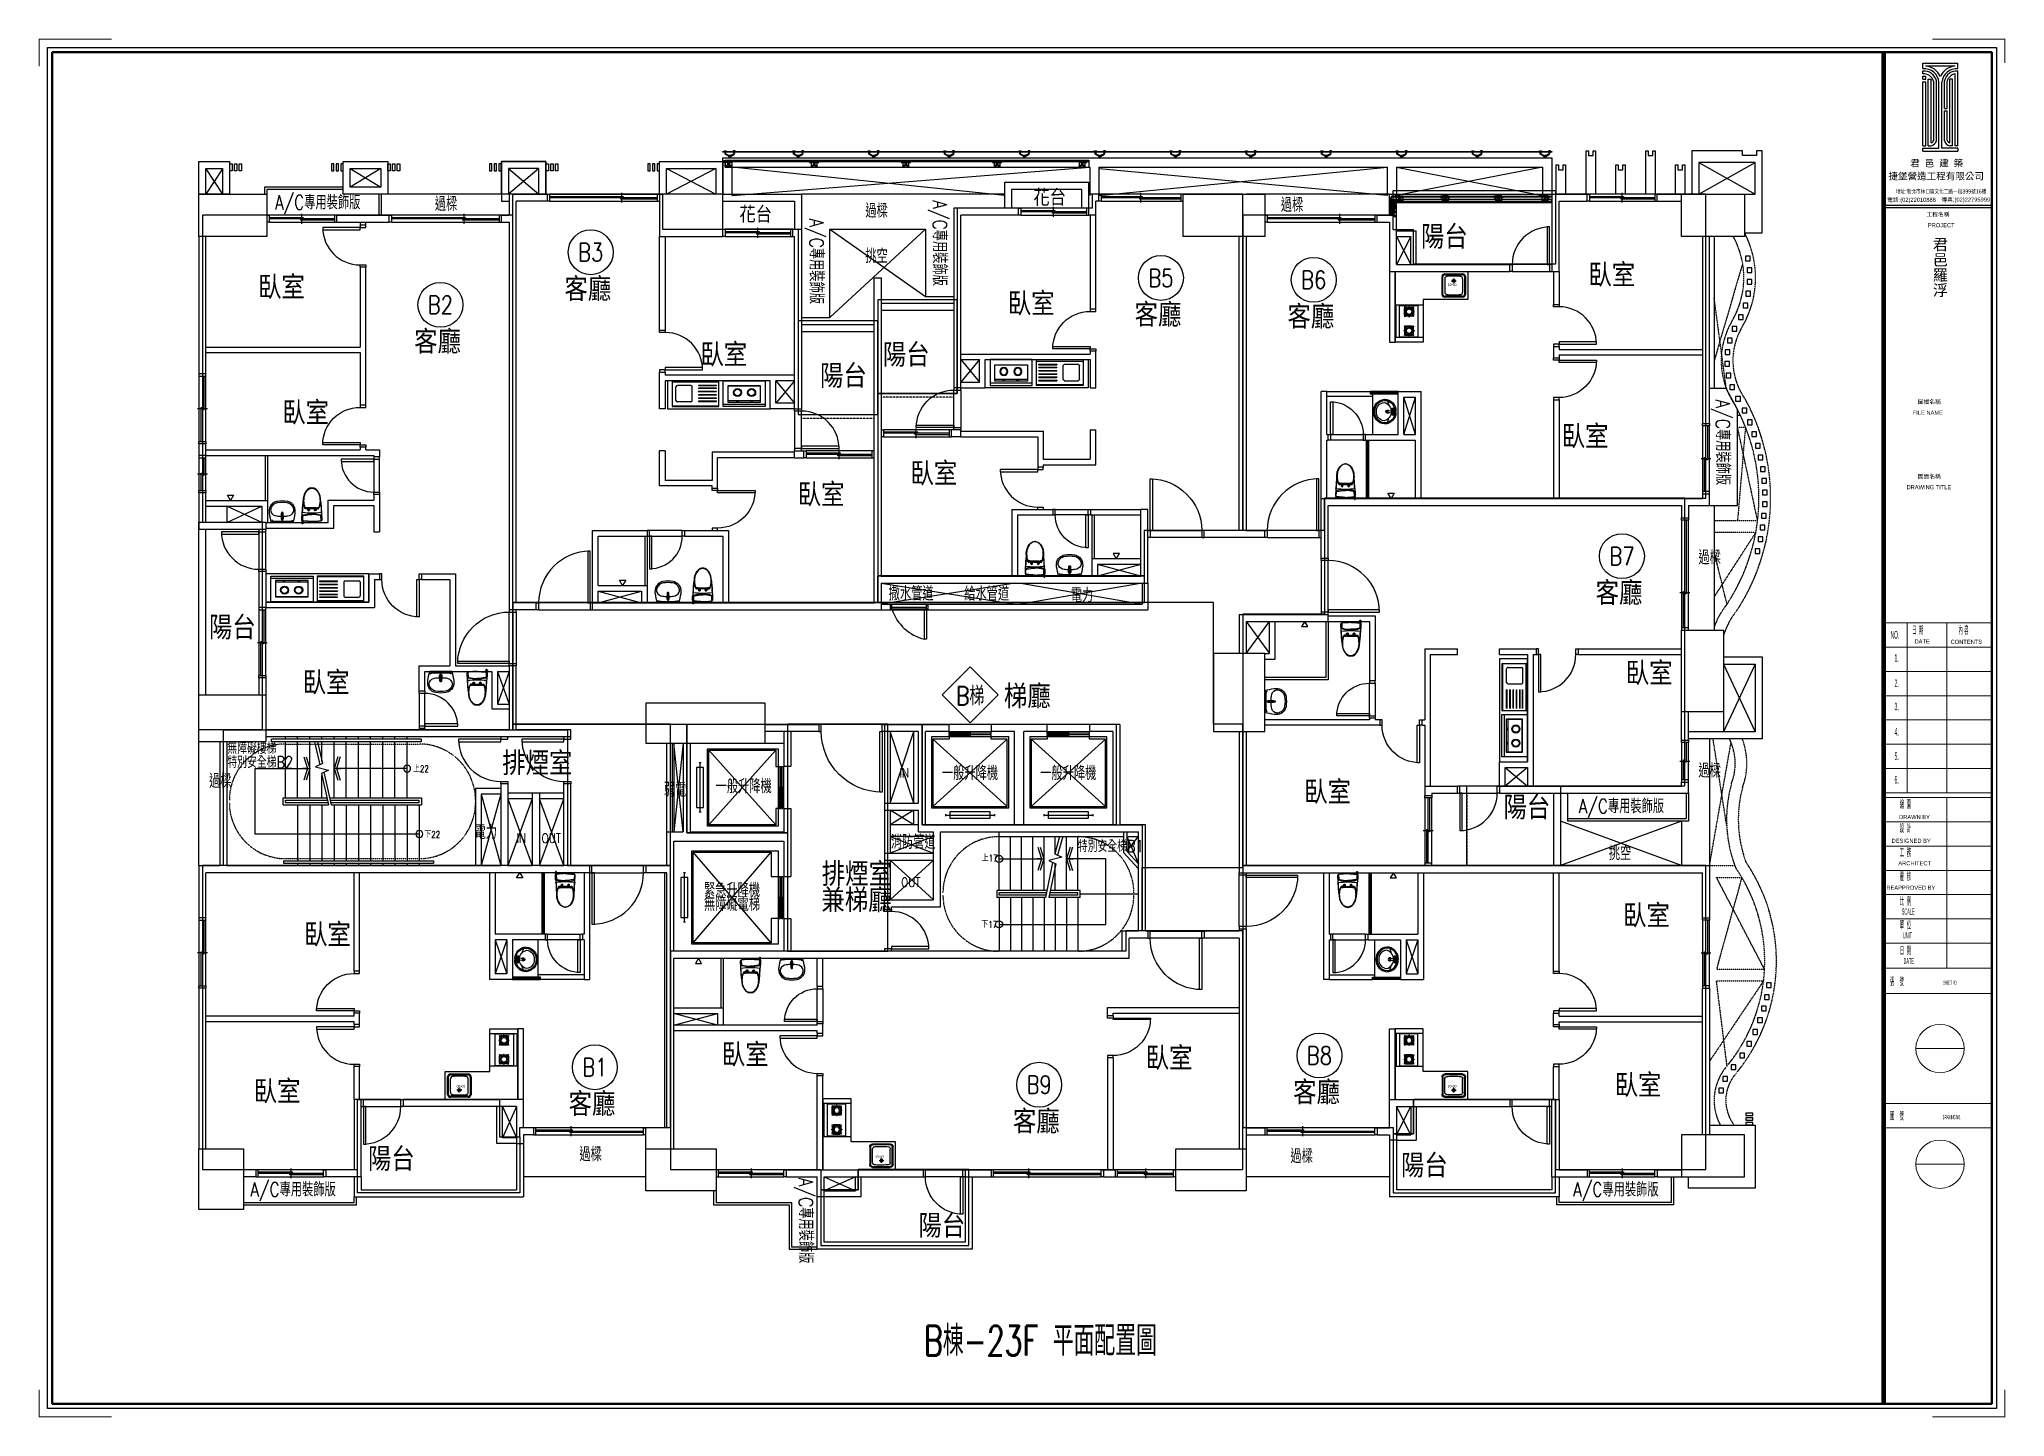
# Model space of a CAD drawing. Header units: millimetres. Extents: x 4964 to 9164, y 1049 to 3992.
import ezdxf
from ezdxf.enums import TextEntityAlignment as Align

# ---------------------------------------------------------------- set-up
doc = ezdxf.new("R2010")
doc.units = ezdxf.units.MM
doc.linetypes.add('HIDDEN', pattern=[0.375, 0.25, -0.125])
doc.linetypes.add('HIDDEN2', pattern=[0.1875, 0.125, -0.0625])
for name, color, linetype in [('108.06.04', 1, 'Continuous'), ('4', 4, 'Continuous'), ('COL', 1, 'Continuous'), ('DIM', 6, 'Continuous'), ('FURN', 4, 'Continuous'), ('LIFT', 4, 'Continuous'), ('OPEN', 4, 'Continuous'), ('STAIR', 4, 'Continuous'), ('SYM', 3, 'Continuous'), ('TEXT', 3, 'Continuous'), ('TEXT-樓梯、電梯', 3, 'Continuous'), ('TEXT-空間', 3, 'Continuous'), ('TOIL', 4, 'Continuous'), ('TOILET', 6, 'Continuous'), ('WALL', 2, 'Continuous'), ('WALL2', 10, 'Continuous'), ('加打', 9, 'Continuous'), ('投影線', 4, 'Continuous')]:
    doc.layers.add(name, color=color, linetype=linetype)
for name, color, linetype, lineweight in [('A01', 1, 'Continuous', 40), ('A03', 3, 'Continuous', 25), ('A04', 4, 'Continuous', 20), ('A07', 9, 'Continuous', 13), ('A09', 161, 'Continuous', 5)]:
    doc.layers.add(name, color=color, linetype=linetype, lineweight=lineweight)
doc.layers.add('AREA', color=3, linetype='Continuous', plot=False)
doc.layers.get('DIM').off()
doc.styles.add('AEH', font='romans.shx', dxfattribs={"bigfont": 'chineset.shx'})
doc.styles.add('C1', font='simplex', dxfattribs={"bigfont": 'CHINESET'})
doc.styles.add('CHINA', font='simplex', dxfattribs={"bigfont": 'chineset.shx'})
doc.styles.add('CHINAV', font='simplex.shx', dxfattribs={"bigfont": 'chineset.shx'})
doc.styles.get("Standard").update_dxf_attribs({"font": 'arial.ttf'})
doc.styles.add('型式3', font='@PMingLiU.ttf')
doc.styles.add('型式4', font='PMingLiU.ttf')
doc.styles.add('型式5', font='PMingLiU.ttf', dxfattribs={"width": 0.4})

msp = doc.modelspace()

# ---------------------------------------------------------------- texts
at = {"layer": 'STAIR', "style": 'CHINA', "width": 0.8}
for s, p in [('上22', (5762.5, 2426.3)), ('下22', (5786.7, 2286)), ('上17', (6978.3, 2235.2)), ('下17', (6977.1, 2093.6))]:
    msp.add_text(s, height=14, dxfattribs=at).set_placement(p)
at = {"layer": 'TEXT', "style": 'C1', "width": 0.7}
msp.add_text('B棟-23F 平面配置圖', height=63.519, dxfattribs=at).set_placement((6855.1, 1179.1))
at = {"layer": 'TEXT-樓梯、電梯', "style": 'CHINA', "width": 0.8}
for s, p in [('無障礙樓梯', (5366.2, 2464.9)), ('特別安全梯B2', (5366.2, 2434.9)), ('特別安全梯B1', (7183.7, 2255.4))]:
    msp.add_text(s, height=25, dxfattribs=at).set_placement(p)
for s, p in [('一般升降機', (6953.2, 2409)), ('一般升降機', (7163.2, 2409)), ('一般升降機', (6469.6, 2380.9)), ('緊急升降機', (6444.6, 2159.2)), ('無障礙電梯', (6444.6, 2129.2))]:
    msp.add_text(s, height=30, dxfattribs=at).set_placement(p, align=Align.CENTER)
at = {"layer": 'TEXT-空間', "width": 0.8}
for s, height, style, p in [('A/C專用裝飾版', 30, 'CHINA', (5467.7, 3628.9)), ('過樑', 30, 'CHINA', (5809.5, 3625.6)), ('過樑', 30, 'CHINA', (7617.4, 3623.5)), ('過樑', 30, 'CHINA', (7617.4, 3623.5)), ('過樑', 30, 'CHINA', (6729.5, 3610.9)), ('過樑', 30, 'CHINA', (6729.5, 3610.9)), ('挑空', 30, 'CHINA', (6729.5, 3514.3)), ('過樑', 30, 'CHINAV', (8509.8, 2869.9)), ('撒水管道', 30, 'CHINA', (6779.4, 2792.8)), ('給水管道', 30, 'CHINA', (6940.8, 2792.4)), ('電力', 30, 'CHINA', (7168.6, 2789.2)), ('過樑', 30, 'CHINAV', (8509.8, 2414.3)), ('過樑', 30, 'CHINAV', (5327.2, 2392.2)), ('弱電', 30, 'CHINA', (6298.8, 2373.5)), ('IN', 20, 'CHINA', (6802.3, 2414.6)), ('A/C專用裝飾版', 30, 'CHINA', (8253.7, 2338.5)), ('電力', 30, 'CHINA', (5894.5, 2283)), ('IN', 20, 'CHINA', (5983.9, 2275.3)), ('OUT', 20, 'CHINA', (6037.9, 2274.8)), ('消防管道', 30, 'CHINA', (6783.8, 2262)), ('挑空', 30, 'CHINA', (8318.2, 2237.9)), ('OUT', 20, 'CHINA', (6806.1, 2180.6)), ('過樑', 30, 'CHINA', (6118.4, 1594.5)), ('過樑', 30, 'CHINA', (7637.9, 1590.4)), ('A/C專用裝飾版', 30, 'CHINA', (5415.1, 1519.3)), ('A/C專用裝飾版', 30, 'CHINA', (8242, 1519))]:
    msp.add_text(s, height=height, dxfattribs=dict(at, style=style)).set_placement(p)
at = {"layer": 'TEXT-空間', "style": 'AEH'}
for s, height, p in [('花台', 35, (7088.3, 3636.4)), ('花台', 35, (7088.3, 3636.4)), ('花台', 35, (6460.1, 3600.3)), ('花台', 35, (6460.1, 3600.3)), ('陽台', 50, (7916.9, 3544.9)), ('臥室', 50, (5431.7, 3437)), ('客廳', 50, (6086.5, 3433.1)), ('臥室', 50, (8274.7, 3463.1)), ('臥室', 50, (7033.9, 3401.9)), ('客廳', 50, (7305, 3378.1)), ('客廳', 50, (7631.6, 3374.1)), ('客廳', 50, (5765.4, 3320.7)), ('臥室', 50, (6377, 3292.8)), ('陽台', 50, (6766.9, 3292.4)), ('陽台', 50, (6632.7, 3247.4)), ('臥室', 50, (5483.5, 3168.6)), ('臥室', 50, (8217.6, 3118.1)), ('臥室', 50, (6825.9, 3038.7)), ('臥室', 50, (6584.9, 2993.7)), ('客廳', 50, (8290.2, 2783.5)), ('陽台', 50, (5326.9, 2709.7)), ('臥室', 50, (5527.1, 2591.7)), ('臥室', 50, (8354.6, 2612)), ('梯廳', 50, (7025.7, 2562.7)), ('排煙室', 50, (5953.5, 2419.6)), ('臥室', 50, (7667.3, 2358)), ('陽台', 50, (8093.2, 2325.1)), ('排煙室', 50, (6636.4, 2182.8)), ('兼梯廳', 50, (6635.6, 2126.9)), ('臥室', 50, (8348.8, 2093.8)), ('臥室', 50, (5530, 2053.1)), ('臥室', 50, (6422.9, 1796.6)), ('臥室', 50, (7328.6, 1789.4)), ('臥室', 50, (5422.4, 1717.9)), ('客廳', 50, (7643.9, 1716.3)), ('臥室', 50, (8330.8, 1731.3)), ('客廳', 50, (6095.4, 1691.3)), ('客廳', 50, (7044.9, 1653.9)), ('陽台', 50, (5666.6, 1573.9)), ('陽台', 50, (7874.2, 1559.8)), ('陽台', 50, (6843.1, 1431.3))]:
    msp.add_text(s, height=height, dxfattribs=at).set_placement(p)
at = {"layer": 'TEXT-空間', "style": 'CHINA', "width": 0.8}
for p in [(6873.6, 3648), (6610.2, 3609.3), (8547.3, 3222.2), (6587.6, 1558.8)]:
    msp.add_text('A/C專用裝飾版', height=30, rotation=270, dxfattribs=at).set_placement(p)

# ---------------------------------------------------------------- blocks, each defined once
blk = doc.blocks.new('A$C7D185E68')
for p, q in [((2439.5, 1480.7), (2306, 1480.7)), ((2439.5, 1279.7), (2306, 1279.7)), ((2439.5, 1248.2), (2306, 1248.2)), ((2439.5, 1186.4), (2306, 1186.4)), ((2439.5, 1154.9), (2306, 1154.9))]:
    blk.add_line(p, q)
at = {"layer": '4'}
for p, q in [((2353.5, 1684.5), (2353.5, 1691.4)), ((2353.5, 1691.4), (2397.1, 1691.4)), ((2353.5, 1678.1), (2353.5, 1681.6)), ((2353.5, 1671.4), (2353.5, 1674.9)), ((2353.5, 1674.9), (2357, 1674.9)), ((2353.5, 1671.4), (2357, 1671.4)), ((2357, 1687.9), (2393.6, 1687.9)), ((2357, 1671.4), (2357, 1674.9)), ((2360.2, 1588.2), (2360.2, 1671.4)), ((2360.2, 1671.4), (2363.7, 1671.4)), ((2363.7, 1591.8), (2363.7, 1671.4)), ((2386.9, 1591.8), (2386.9, 1671.4)), ((2390.4, 1671.4), (2386.9, 1671.4)), ((2390.4, 1588.2), (2390.4, 1671.4)), ((2393.6, 1588.2), (2393.6, 1677.9)), ((2397.1, 1684.5), (2397.1, 1691.4)), ((2397.1, 1588.2), (2397.1, 1681.6)), ((2353.5, 1588.2), (2353.5, 1668.2)), ((2353.5, 1668.2), (2357, 1668.2)), ((2357, 1588.2), (2357, 1668.2)), ((2366.9, 1595), (2366.9, 1668.8)), ((2370.4, 1594.5), (2370.4, 1669.2)), ((2373.5, 1585), (2373.5, 1667.5)), ((2377, 1585), (2377, 1667.5)), ((2380.2, 1634.8), (2380.2, 1669.2)), ((2383.7, 1634.8), (2383.7, 1668.8)), ((2380.2, 1634.8), (2383.7, 1634.8)), ((2380.2, 1594.5), (2380.2, 1631.6)), ((2380.2, 1631.6), (2383.7, 1631.6)), ((2383.7, 1595), (2383.7, 1631.6)), ((2353.5, 1588.2), (2357, 1588.2)), ((2353.5, 1581.5), (2353.5, 1585)), ((2353.5, 1585), (2373.5, 1585)), ((2353.5, 1581.5), (2397.1, 1581.5)), ((2360.2, 1588.2), (2363.7, 1588.2)), ((2397.1, 1585), (2377, 1585)), ((2390.4, 1588.2), (2386.9, 1588.2)), ((2397.1, 1588.2), (2393.6, 1588.2)), ((2397.1, 1585), (2397.1, 1581.5))]:
    blk.add_line(p, q, dxfattribs=at)
for centre, radius, start, end in [((2354.7, 1665.6), 18.9, 5.6565, 93.7342), ((2354.7, 1665.6), 16, 12.9853, 94.402), ((2354.7, 1665.6), 12.5, 14.6945, 95.6339), ((2354.7, 1665.6), 22.4, 23.3952, 84.1887), ((2395.8, 1665.6), 22.4, 95.8113, 156.6048), ((2395.8, 1665.6), 18.9, 86.2658, 174.3435), ((2395.8, 1665.6), 16, 85.598, 167.0147), ((2395.8, 1665.6), 12.5, 100.4209, 165.3055), ((2362, 1596.6), 5.15, 289.4687, 341.9493), ((2362, 1596.6), 8.64, 281.448, 346.0939), ((2388.6, 1596.6), 8.64, 193.9061, 258.552), ((2388.6, 1596.6), 5.15, 198.0507, 250.5313)]:
    blk.add_arc(centre, radius, start, end, dxfattribs=at)
at = {"layer": 'A01'}
for p, q in [((2303, 1704.9), (2303, 16.2)), ((2306, 1704.9), (2306, 16.2))]:
    blk.add_line(p, q, dxfattribs=at)
blk.add_lwpolyline([(16.2, 1704.9), (2439.4, 1704.9), (2439.4, 16.2), (16.2, 16.2)], close=True, dxfattribs=at)
at = {"layer": 'A03'}
for p, q in [((2306, 1514), (2439.5, 1514)), ((2306, 1511), (2439.5, 1511))]:
    blk.add_line(p, q, dxfattribs=at)
blk.add_lwpolyline([(10.1, 1711.1), (2445.5, 1711.1), (2445.5, 10.1), (10.1, 10.1)], close=True, dxfattribs=at)
at = {"layer": 'A04'}
for p, q in [((2439.5, 991.8), (2306, 991.8)), ((2333.7, 991.8), (2333.7, 779.7)), ((2383.3, 991.8), (2383.3, 779.7)), ((2439.5, 961.5), (2306, 961.5)), ((2439.5, 931.2), (2306, 931.2)), ((2439.5, 900.9), (2306, 900.9)), ((2439.5, 870.6), (2306, 870.6)), ((2439.5, 840.3), (2306, 840.3)), ((2439.5, 810), (2306, 810)), ((2439.5, 779.7), (2306, 779.7)), ((2439.5, 773.6), (2306, 773.6)), ((2383.3, 773.6), (2383.3, 560.3)), ((2439.5, 743.3), (2306, 743.3)), ((2439.5, 713), (2306, 713)), ((2439.5, 682.7), (2306, 682.7)), ((2439.5, 652.4), (2306, 652.4)), ((2439.5, 622.1), (2306, 622.1)), ((2439.5, 591.8), (2306, 591.8)), ((2439.5, 560.3), (2306, 560.3)), ((2439.5, 528.8), (2306, 528.8)), ((2405, 460), (2344.6, 460)), ((2439.5, 391.2), (2306, 391.2)), ((2439.5, 360.9), (2306, 360.9)), ((2405, 315.5), (2344.6, 315.5))]:
    blk.add_line(p, q, dxfattribs=at)
for centre in [(2374.8, 460), (2374.8, 315.5)]:
    blk.add_circle(centre, 30.2, dxfattribs=at)
at = {"layer": 'A09'}
for p, q in [((0, 1721.2), (90.2, 1721.2)), ((0, 1721.2), (0, 1687.8)), ((2455.6, 1721.2), (2365.4, 1721.2)), ((2455.6, 1721.2), (2455.6, 1691.9)), ((0, 0), (0, 33.4)), ((2455.6, 0), (2455.6, 33.4)), ((0, 0), (90.2, 0)), ((2455.6, 0), (2365.4, 0))]:
    blk.add_line(p, q, dxfattribs=at)
at = {"layer": 'A03', "style": '型式3'}
blk.add_text('君邑羅浮', height=13.94, rotation=270, dxfattribs=at).set_placement((2368.1, 1474.4))
at = {"layer": 'A04', "style": '型式4'}
for s, height, p in [('君  邑  建  築', 8.52, (2337.5, 1562.1)), ('捷堡營造工程有限公司', 8.52, (2310.4, 1545.9)), ('電話:(02)22010888', 5.167, (2308.7, 1518)), ('傳真:(02)22795999', 5.167, (2376.5, 1518.2)), ('工程名稱', 5.17, (2357.8, 1499.8)), ('PROJECT', 5.17, (2359.7, 1486.3)), ('FILE NAME', 5.17, (2340.8, 1252.1)), ('圖檔名稱', 5.17, (2346.9, 1265.6)), ('DRAWING TITLE', 5.167, (2333, 1158.9)), ('圖面名稱', 5.17, (2346.9, 1172.4)), ('DATE', 5.17, (2343, 966.2)), ('CONTENTS', 5.17, (2388.1, 965.7)), ('DRAWN BY', 5.17, (2323.7, 746.7)), ('DESIGNED BY', 5.167, (2314.4, 717)), ('ARCHITECT', 5.17, (2322.7, 689)), ('REAPPROVED BY', 5.167, (2307.8, 658.4))]:
    blk.add_text(s, height=height, dxfattribs=at).set_placement(p)
at = {"layer": 'A04'}
for s, height, style, width, p in [('地址:新北市林口區文化二路一段399號16樓', 5.167, '型式4', 0.8, (2319.8, 1528.5)), ('日  期', 9.57, '型式5', 0.4, (2339.9, 978.2)), ('內 容', 9.57, '型式5', 0.4, (2397.9, 978.3)), ('NO.', 9.57, '型式5', 0.4, (2313, 972.3)), ('1.', 9.57, '型式5', 0.4, (2318, 943.3)), ('2.', 9.57, '型式5', 0.4, (2318, 911.7)), ('3.', 9.57, '型式5', 0.4, (2318, 882.7)), ('4.', 9.57, '型式5', 0.4, (2318, 851.1)), ('5.', 9.57, '型式5', 0.4, (2318, 820.6)), ('6.', 9.57, '型式5', 0.4, (2318, 791.1)), ('繪  圖', 9.57, '型式5', 0.4, (2324.5, 760.9)), ('設  計', 9.57, '型式5', 0.4, (2324.5, 730.7)), ('工  務', 9.57, '型式5', 0.4, (2324.5, 700.4)), ('覆  核', 9.57, '型式5', 0.4, (2324.5, 670.5)), ('比  例', 9.57, '型式5', 0.4, (2324.5, 639.6)), ('單  位', 9.57, '型式5', 0.4, (2324.5, 609.8)), ('SCALE', 7.65, '型式5', 0.4, (2327, 627.4)), ('UNIT', 7.65, '型式5', 0.4, (2328.4, 597.7)), ('日  期', 9.57, '型式5', 0.4, (2324.5, 577.9)), ('DATE', 7.65, '型式5', 0.4, (2329.2, 565.6)), ('張    號', 9.57, '型式5', 0.4, (2312.2, 539.2)), ('SHEET NO.', 5.17, '型式5', 0.4, (2378.7, 539.8)), ('圖    號', 9.57, '型式5', 0.4, (2312.2, 371.2)), ('DRAWING NO.', 5.167, '型式5', 0.4, (2378.2, 371.7))]:
    blk.add_text(s, height=height, dxfattribs=dict(at, style=style, width=width)).set_placement(p)
blk = doc.blocks.new('_PSTSTR')
blk.add_circle((0, 0), 0.05)
blk = doc.blocks.new('PSTARW06')
blk.add_line((-5, 0), (-15, 0))
for points in [[(-13.1, -24.8), (-5, 0), (-13.1, 24.8)], [(-8.1, -24.8), (0, 0), (-8.1, 24.8)]]:
    blk.add_lwpolyline(points)
blk = doc.blocks.new('$PDS001015O06Y00DW0000DW10')
at = {"color": 0, "linetype": 'Continuous'}
for p, q in [((40, 87.5), (35, 87.5)), ((35, 87.5), (35, 7.5)), ((40, 7.5), (40, 87.5)), ((-45, 7.5), (-40, 7.5)), ((-40, 7.5), (-40, -7.5)), ((35, 7.5), (40, 7.5)), ((45, 7.5), (40, 7.5)), ((40, 7.5), (40, -7.5)), ((-40, -7.5), (-45, -7.5)), ((40, -7.5), (45, -7.5))]:
    blk.add_line(p, q, dxfattribs=at)
at = {"color": 8, "linetype": 'Continuous'}
blk.add_arc((40, 7.5), 80, 90, 180, dxfattribs=at)
blk = doc.blocks.new('A$C7F4B771B')
at = {"layer": 'TOILET'}
for p, q in [((0.6, 3), (0, 2.6)), ((0, 2.6), (2.6, 2.6)), ((0, 2.6), (0, 1.4)), ((0, 1.4), (2.6, 1.4)), ((0, 1.4), (0.6, 1.1)), ((0.6, 3), (2.6, 3)), ((0.6, 3), (0.6, 1.1)), ((0.6, 1.1), (2.6, 1.1)), ((2.6, 4), (3, 4)), ((2.6, 0), (3, 0)), ((3.5, 3.5), (3.5, 0.5)), ((3.5, 3), (5.7, 3)), ((3.5, 1.1), (6.7, 1.1)), ((10.6, 2.4), (18.1, 2.8)), ((10.6, 2.4), (10.8, 1.2)), ((11, 0.8), (15.4, 1.1)), ((15.8, 1.6), (15.8, 2.7)), ((18.1, 2.8), (18, 1.4)), ((33, 8.8), (32.5, 8.8)), ((33.4, 33), (32.6, 33)), ((33.4, 11.6), (32.6, 11.6)), ((33, 35.9), (33, 34)), ((33, 8.8), (33, 10.6))]:
    blk.add_line(p, q, dxfattribs=at)
for points in [[(49.2, 40.7, 0.005983), (47.6, 40.9, 0.021833), (35.6, 42.1), (8.5, 43.3, 0.403976), (5.4, 40.5, 0.020171), (4.6, 22.3, 0.020171), (5.4, 4.1, 0.403976), (8.5, 1.3), (10.8, 1.4)], [(4.7, 22.3, -0.01987), (5.8, 40.2, -0.30631), (7.9, 42), (15.6, 41.7, -0.337841), (17.4, 40.1, -0.051951), (19.6, 22.3)], [(18.1, 2.1, 0.182797), (18.8, 3.3, 0.122466), (18.8, 41.3, 0.346824), (17, 42.9)], [(23.1, 42.6, -0.423997), (23.6, 42.1, 0.06207), (23.6, 2.5, -0.423997), (23.1, 2)], [(47.4, 40.6, 0.013219), (43.9, 41, 0.019512), (23.6, 42.1)], [(4.7, 22.3, -0.019567), (6, 40, -0.319195), (8.1, 41.7), (15.4, 41.4, -0.329176), (17.2, 39.9, -0.060278), (19.6, 22.3)], [(4.7, 22.3, 0.019567), (6, 4.6, 0.319195), (8.1, 2.9), (15.4, 3.2, 0.329176), (17.2, 4.7, 0.060278), (19.6, 22.3)], [(4.7, 22.3, 0.01987), (5.8, 4.4, 0.30631), (7.9, 2.6), (15.6, 2.9, 0.337841), (17.4, 4.5, 0.051951), (19.6, 22.3)], [(10.7, 1.6), (8.3, 1.5, -0.375973), (5.4, 4.1)], [(6.7, 1, 0.359409), (6.7, 0.9, 0.141698), (11.1, 0.7, 0.141698)], [(18.1, 1.7), (35.6, 2.5, 0.021833), (47.6, 3.7, 0.005983), (49.2, 3.9, 0.005983)], [(23.6, 2.5, 0.019512), (43.9, 3.6, 0.013219), (47.4, 4, 0.013219)], [(31.9, 17), (29.1, 17, 1), (29.1, 13.6), (33.1, 13.6), (34.6, 13.6, 0.414214), (34.7, 13.7), (34.7, 30.9, 0.414214), (34.6, 31), (33.1, 31), (29.1, 31, 1), (29.1, 27.6), (31.9, 27.6)], [(72.6, 13.5, 0.399321), (72.6, 31.1, 0.146817), (59, 38.9, 0.057025), (49.4, 40, 0.087506), (34.1, 37.3, 0.322783), (33.6, 36.5), (33.7, 32.6), (32.1, 32.6, -0.410044), (31.9, 32.8), (31.9, 33.9, -0.414214), (32, 34), (33.5, 34, 0.418347), (33.5, 34), (33.5, 35.8, 0.410092), (33.4, 35.9), (32, 35.9, -0.414214), (31.9, 35.9), (31.9, 36.5, -0.414214), (32, 36.6), (32.5, 36.6, 0.349843), (32.7, 36.7, -0.249303), (33.2, 37.3, -0.092475), (49.4, 40.3, -0.057025), (59.1, 39.2, -0.146817), (72.8, 31.3, -0.399321), (72.8, 13.3)], [(32, 31, 0.414214), (31.9, 30.9), (31.9, 24.7, 0.087489), (32, 24.5), (32, 24.4, -0.087489), (32, 24.2), (32, 20.4, -0.087489), (32, 20.2), (32, 20.1, 0.087489), (31.9, 19.9), (31.9, 13.7, 0.414214), (32, 13.6)], [(72.6, 13.5, -0.146817), (59, 5.7, -0.057025), (49.4, 4.6, -0.087506), (34.1, 7.3, -0.322783), (33.6, 8.1), (33.7, 12), (32.1, 12, 0.410044), (31.9, 11.8), (31.9, 10.7, 0.414214), (32, 10.7), (33.5, 10.7, -0.418347), (33.5, 10.6), (33.5, 8.8, -0.410092), (33.4, 8.8), (32, 8.8, 0.414214), (31.9, 8.7), (31.9, 8.1, 0.414214), (32, 8.1), (32.5, 8.1, -0.349843), (32.7, 7.9, 0.249303), (33.2, 7.3, 0.092475), (49.4, 4.3, 0.057025), (59.1, 5.4, 0.146817), (72.8, 13.3)], [(32.5, 35.8), (32.4, 35.8, 0.414214), (32.4, 35.8), (32.4, 35.5, 0.131652), (32.4, 35.4), (32.5, 35.2, -0.131652), (32.5, 35.2), (32.5, 34, 0.414214), (32.6, 34), (33.5, 34)], [(32.4, 34, 0.410849), (32.4, 34), (32.4, 35.4)], [(32.4, 10.7, -0.410849), (32.4, 10.6), (32.4, 9.2)], [(32.5, 8.8), (32.4, 8.8, -0.414214), (32.4, 8.8), (32.4, 9.1, -0.131652), (32.4, 9.2), (32.5, 9.4, 0.131652), (32.5, 9.4), (32.5, 10.6, -0.414214), (32.6, 10.6), (33.5, 10.6)], [(32.5, 34.5), (32.5, 34.5, 0.153346), (32.5, 34.5), (32.5, 35.9)], [(32.5, 10.1), (32.5, 10.1, -0.153346), (32.5, 10.1), (32.5, 8.8)], [(32.6, 33.5), (33.4, 33.5, -0.411404), (33.5, 33.5), (33.5, 33.1, -0.417037), (33.4, 33)], [(32.6, 11), (33.4, 11, 0.411404), (33.5, 11.1), (33.5, 11.5, 0.417037), (33.4, 11.6)], [(33, 33.5, 0.425321), (32.9, 33.4), (32.9, 33.1, 0.417017), (33, 33)], [(33, 11, -0.425321), (32.9, 11.2), (32.9, 11.5, -0.417017), (33, 11.6)]]:
    blk.add_lwpolyline(points, format="xyb", dxfattribs=at)
blk.add_lwpolyline([(6.7, 1.8), (6.7, 1)], dxfattribs=at)
for points in [[(28.2, 30.2, 51.990384), (28.2, 30.3, -0.980951)], [(28.2, 14.4, -51.990384), (28.2, 14.3, 0.980951)], [(33.7, 32.6), (34.8, 32.6, 0.414214), (34.9, 32.7), (34.9, 37.2, -0.314581), (35.7, 38.3, -0.088147), (49.4, 40.7, -0.057025), (59.1, 39.6, -0.146817), (73.1, 31.6, -0.399321), (73.1, 13, -0.146817), (59.1, 5, -0.057025), (49.4, 3.9, -0.088147), (35.7, 6.3, -0.314581), (34.9, 7.4), (34.9, 12, 0.414214), (34.8, 12.1), (33.7, 12.1), (32, 12.1, -0.414214), (31.9, 12.2), (31.9, 13.5, -0.414214), (32, 13.6), (33, 13.6, 0.414214), (33.1, 13.7), (33.1, 20.9), (33.1, 21.3), (33.1, 23.3), (33.1, 23.8), (33.1, 30.9, 0.414214), (33, 31.1), (32, 31.1, -0.414214), (31.9, 31.2), (31.9, 32.5, -0.414214), (32, 32.6)]]:
    blk.add_lwpolyline(points, format="xyb", close=True, dxfattribs=at)
for centre, radius in [((29.1, 29.3), 1.32), ((29.1, 15.3), 1.32), ((29.1, 29.3), 0.8), ((29.1, 15.3), 0.8)]:
    blk.add_circle(centre, radius, dxfattribs=at)
for centre, radius, start, end in [((3, 3.5), 0.5, 0, 90), ((3, 0.5), 0.5, 270, 0), ((9.2, 2), 1.2, 215.2097, 329.1821), ((9.2, 2), 0.8, 238.3411, 306.8835), ((11.3, 1.2), 0.5, 185.9474, 259.5788), ((13.3, -2.4), 4.07, 90.4631, 125.7318), ((14.5, 18.9), 18.5, 259.5788, 265.6128), ((13.5, 5.5), 5, 265.6128, 274.3274), ((13.7, -3.1), 4.75, 65.0238, 96.2227), ((12.3, 21.6), 21.2, 274.3274, 285.1777), ((15.3, 1.6), 0.5, 273, 3), ((17.7, 1.4), 0.3, 285.1777, 355.6275), ((33.3, 31.7), 5, 97.3217, 103.3788), ((32.2, 36.5), 0.03, 103.3788, 128.9573), ((32.2, 8.1), 0.03, 231.0427, 256.6212), ((33.3, 12.9), 5, 256.6212, 262.6783), ((32.4, 35.8), 0.05, 47.7314, 90.0202), ((32.4, 8.8), 0.05, 269.9798, 312.2686)]:
    blk.add_arc(centre, radius, start, end, dxfattribs=at)
blk = doc.blocks.new('A$C2DEA0AC4')
at = {"layer": 'TOILET'}
for p, q in [((4.3, 46), (51.5, 46)), ((25.6, 32.5), (30.2, 32.5)), ((27.9, 23.4), (27.9, 41.7)), ((27.9, 23.4), (27.9, 41.7))]:
    blk.add_line(p, q, dxfattribs=at)
for points in [[(25.5, 35, -0.052279), (26, 31.6, 0.000229), (26.4, 27.8, 0.340448), (27.6, 26.6, 0.066371), (28.2, 26.6, 0.340448), (29.4, 27.8, 0.000229), (29.8, 31.6, -0.069793), (30.3, 35, 1.276667)], [(28.2, 26.8, 0.340448), (29.4, 28, 0.006785), (29.8, 31.6, -0.069793), (30.3, 35, 1.276667), (25.5, 35, -0.052279), (26, 31.6, 0.006785), (26.4, 28, 0.340448), (27.6, 26.8, 0.066371)]]:
    blk.add_lwpolyline(points, format="xyb", close=True, dxfattribs=at)
for points in [[(27.2, 39.8, 0.334074), (25.5, 37.5), (25.5, 35.7)], [(27.7, 39.6), (27.4, 39.6), (27, 39.5), (26.6, 39.2), (26.2, 38.9), (25.9, 38.6), (25.7, 38.1), (25.5, 37.7), (25.5, 37.2, 0.003321), (25.5, 35.9), (25.5, 35.5, 0.000028), (25.5, 35.4, 0.020291), (26.2, 25.4, 0.212127), (26.8, 24.4, 0.293365), (29, 24.4, 0.212127), (29.7, 25.4, 0.020291), (30.3, 35.4, 0.000028), (30.3, 35.5), (30.3, 35.9, 0.003321), (30.3, 37.2), (30.3, 37.7), (30.1, 38.1), (29.9, 38.6), (29.6, 38.9), (29.2, 39.2), (28.8, 39.5), (28.4, 39.6), (28.1, 39.6)], [(27.7, 39.7), (27.7, 39.2, 0.191862), (27.7, 39.2, 0.430216), (28.1, 39.2, 0.191862), (28.1, 39.2), (28.1, 39.7)], [(30.3, 35.7), (30.3, 37.5, 0.334074), (28.6, 39.8, 0.334074)]]:
    blk.add_lwpolyline(points, format="xyb", dxfattribs=at)
for radius in [1.75, 1.74]:
    blk.add_circle((27.9, 37.5), radius, dxfattribs=at)
for centre, radius, start, end in [((182.4, -3.2), 184.7, 164.559, 170.8195), ((9, 41.1), 3, 118.3722, 166.7079), ((9, 39.9), 3, 118.3722, 166.7079), ((8.6, 42), 2, 93.3379, 118.3722), ((8.6, 40.8), 2, 93.3379, 118.3722), ((26.9, -272.5), 317, 89.8193, 93.3396), ((26.9, -273.7), 317, 89.8193, 93.3396), ((28.9, -272.5), 317, 86.6604, 90.1807), ((28.9, -273.7), 317, 86.6604, 90.1807), ((47.3, 42), 2, 61.6278, 86.6621), ((47.3, 40.8), 2, 61.6278, 86.6621), ((46.8, 41.1), 3, 13.2921, 61.6278), ((46.8, 39.9), 3, 13.2921, 61.6278), ((-126.6, -3.2), 184.7, 9.1805, 15.441), ((50.6, 23.7), 50.6, 177.1115, 185.697), ((19.1, 20.5), 19, 185.4039, 230.5646), ((13.1, 19.4), 10, 156.4506, 201.4799), ((16.8, 20.8), 13.9, 201.4799, 202.3379), ((19.1, 20.5), 16, 198.1949, 230.5646), ((17.4, 17.5), 14.7, 94.2306, 156.4506), ((21.1, 21.7), 21.3, 228.4277, 258.5798), ((21.1, 21.7), 18.3, 228.0768, 258.2289), ((24.2, -44.1), 76.6, 88.9242, 95.8915), ((27.9, 68), 68, 260.7168, 279.2832), ((27.9, 68), 65, 260.7168, 279.2832), ((27.9, 37.6), 2.33, 73.0156, 106.9844), ((27.9, 38.6), 1.02, 78.6778, 101.3222), ((31.6, -44.1), 76.6, 84.1085, 91.0758), ((34.7, 21.7), 18.3, 281.7711, 311.9232), ((34.7, 21.7), 21.3, 281.4202, 311.5723), ((38.4, 17.5), 14.7, 23.5494, 85.7694), ((36.7, 20.5), 16, 309.4354, 341.8051), ((36.7, 20.5), 19, 309.4354, 354.5961), ((42.7, 19.4), 10, 338.5201, 23.5494), ((39, 20.8), 13.9, 337.6621, 338.5201), ((5.2, 23.7), 50.6, 354.303, 2.8885)]:
    blk.add_arc(centre, radius, start, end, dxfattribs=at)
blk.add_ellipse((27.9, 40.4), major_axis=(-1, 0), ratio=0.738606, dxfattribs=at)
for centre, major_axis, ratio, start_param, end_param in [((27.9, 40.4), (-1, 0), 0.738606, 6.27143, 9.436533), ((27.9, 39.2), (-0.295, 0), 0.370098, 5.457068, 10.250896)]:
    blk.add_ellipse(centre, major_axis=major_axis, ratio=ratio, start_param=start_param, end_param=end_param, dxfattribs=at)
blk = doc.blocks.new('PKIT011')
for p, q in [((0, 0), (0, -55)), ((100, 0), (0, 0)), ((100, -55), (100, 0)), ((100, -3), (0, -3)), ((8, -42), (8, -13)), ((40, -10), (11, -10)), ((43, -42), (43, -13)), ((56.2, -10), (56.2, -11)), ((95, -10), (56.2, -10)), ((95, -11), (56.2, -11)), ((56.2, -16), (56.2, -17)), ((95, -16), (56.2, -16)), ((95, -17), (56.2, -17)), ((56.2, -24), (56.2, -23)), ((95, -23), (56.2, -23)), ((95, -24), (56.2, -24)), ((56.2, -30), (56.2, -31)), ((95, -30), (56.2, -30)), ((95, -31), (56.2, -31)), ((56.2, -37), (56.2, -38)), ((95, -37), (56.2, -37)), ((95, -38), (56.2, -38)), ((95, -11), (95, -10)), ((95, -17), (95, -16)), ((95, -24), (95, -23)), ((95, -31), (95, -30)), ((95, -38), (95, -37)), ((0, -54), (100, -54)), ((0, -55), (100, -55)), ((40, -45), (11, -45)), ((56.2, -44), (56.2, -45)), ((95, -44), (56.2, -44)), ((95, -45), (56.2, -45)), ((95, -45), (95, -44))]:
    blk.add_line(p, q)
for centre, start, end in [((11, -13), 90, 180), ((40, -13), 0, 90), ((11, -42), 180, 270), ((40, -42), 270, 0)]:
    blk.add_arc(centre, 3, start, end)
blk = doc.blocks.new('PKIT004')
for p, q in [((0, 0), (0, -35)), ((70, 0), (0, 0)), ((70, -35), (70, 0)), ((0, -31.4), (70, -31.4)), ((0, -35), (70, -35)), ((69.8, -0.2), (0.2, -0.2)), ((0.2, -0.2), (0.2, -31.2)), ((0.2, -31.2), (69.8, -31.2)), ((19.1, -32.7), (22.6, -32.7)), ((19.1, -33.7), (19.1, -32.7)), ((19.1, -33.7), (22.6, -33.7)), ((22.6, -33.7), (22.6, -32.7)), ((49.6, -32.5), (50.2, -31.7)), ((49.6, -32.5), (52.2, -34.7)), ((50.2, -31.7), (52.9, -34)), ((52.2, -34.7), (52.9, -34)), ((69.8, -31.2), (69.8, -0.2))]:
    blk.add_line(p, q)
for centre, radius in [((20.7, -14.1), 8.64), ((20.7, -14.1), 7.08), ((50.8, -14.1), 8.64), ((50.8, -14.1), 7.08)]:
    blk.add_circle(centre, radius)
for centre, start, end in [((20.8, -33.1), 17.8121, 162.1879), ((20.8, -33.1), 205.3296, 334.6704), ((51.2, -33.1), 165.2986, 294.6395), ((51.2, -33.1), 337.7811, 122.157)]:
    blk.add_arc(centre, 1.36, start, end)
blk = doc.blocks.new('PKIT003')
for p, q in [((90, 0), (0, 0)), ((0, 0), (0, -55)), ((90, -55), (90, 0)), ((0, -4.683571), (90, -4.683571)), ((0, -55), (90, -55))]:
    blk.add_line(p, q)
blk = doc.blocks.new('k1')
at = {"layer": 'TOIL', "elevation": 0}
blk.add_lwpolyline([(45129.3, -3713.7), (45129.3, -3933.7), (45189.3, -3933.7), (45189.3, -3713.7)], close=True, dxfattribs=at)
at = {"layer": 'TOIL', "rotation": 270}
for name, p in [('PKIT011', (45189.3, -3724.1, 0)), ('PKIT004', (45178.1, -3843, 0))]:
    blk.add_blockref(name, p, dxfattribs=at)
at = {"layer": 'TOIL', "xscale": -1, "rotation": 90}
blk.add_blockref('PKIT003', (45134.3, -3833, 0), dxfattribs=at)
blk = doc.blocks.new('$PDS001515O06Y00DW0000DW10')
at = {"color": 0, "linetype": 'Continuous'}
for p, q in [((40, 87.5), (35, 87.5)), ((35, 87.5), (35, 7.5)), ((40, 7.5), (40, 87.5)), ((-45, 7.5), (-40, 7.5)), ((-40, 7.5), (-40, -7.5)), ((40, 7.5), (-40, 7.5)), ((35, 7.5), (40, 7.5)), ((45, 7.5), (40, 7.5)), ((40, 7.5), (40, -7.5)), ((-40, -7.5), (-45, -7.5)), ((-40, -7.5), (40, -7.5)), ((40, -7.5), (45, -7.5))]:
    blk.add_line(p, q, dxfattribs=at)
blk.add_arc((40, 7.5), 80, 90, 180, dxfattribs=at)
blk = doc.blocks.new('$PDS00100XC06Y00DW0000DW10')
at = {"color": 0, "linetype": 'Continuous'}
for p, q in [((40, 86), (35, 86)), ((35, 86), (35, 6)), ((40, 6), (40, 86)), ((-45, 6), (-40, 6)), ((-40, 6), (-40, -6)), ((35, 6), (40, 6)), ((45, 6), (40, 6)), ((40, 6), (40, -6)), ((-40, -6), (-45, -6)), ((40, -6), (45, -6))]:
    blk.add_line(p, q, dxfattribs=at)
blk.add_arc((40, 6), 80, 90, 180, dxfattribs=at)
blk = doc.blocks.new('$PDS00150XC06680DW0000DW10')
at = {"color": 0, "linetype": 'Continuous'}
for p, q in [((35, 76), (30, 76)), ((30, 76), (30, 6)), ((35, 6), (35, 76)), ((-40, 6), (-35, 6)), ((-35, 6), (-35, -6)), ((35, 6), (-35, 6)), ((30, 6), (35, 6)), ((40, 6), (35, 6)), ((35, 6), (35, -6)), ((-35, -6), (-40, -6)), ((-35, -6), (35, -6)), ((35, -6), (40, -6))]:
    blk.add_line(p, q, dxfattribs=at)
blk.add_arc((35, 6), 70, 90, 180, dxfattribs=at)
blk = doc.blocks.new('$PDS001515O099C0DW0000DW10')
at = {"color": 0, "linetype": 'Continuous'}
for p, q in [((55, 117.5), (50, 117.5)), ((50, 117.5), (50, 7.5)), ((55, 7.5), (55, 117.5)), ((-60, 7.5), (-55, 7.5)), ((-55, 7.5), (-55, -7.5)), ((55, 7.5), (-55, 7.5)), ((50, 7.5), (55, 7.5)), ((60, 7.5), (55, 7.5)), ((55, 7.5), (55, -7.5)), ((-55, -7.5), (-60, -7.5)), ((-55, -7.5), (55, -7.5)), ((55, -7.5), (60, -7.5))]:
    blk.add_line(p, q, dxfattribs=at)
blk.add_arc((55, 7.5), 110, 90, 180, dxfattribs=at)
blk = doc.blocks.new('_LCNO001')
blk.add_circle((0, 0), 0.5)
at = {"style": 'C1', "width": 0.7}
blk.add_attdef('NO', text='', height=0.4, dxfattribs=at).set_placement((0, 0), align=Align.MIDDLE)
blk = doc.blocks.new('A$C2FFD231B')
at = {"layer": 'TOILET'}
for p, q in [((17.2, 64.4), (26.8, 67.5)), ((34.8, 76.1), (33.4, 76.8)), ((33.4, 76.8), (35, 76.8)), ((33.8, 74.9), (34.8, 76.1)), ((35.3, 75.6), (33.8, 74.9)), ((34.6, 78.4), (35, 76.8)), ((34.6, 78.4), (35.6, 77.1)), ((35.3, 75.6), (35.6, 74)), ((36.6, 78.4), (35.6, 77.1)), ((36, 75.6), (35.6, 74)), ((36, 75.6), (37.4, 74.9)), ((36.6, 78.4), (36.3, 76.8)), ((37.9, 76.8), (36.3, 76.8)), ((37.9, 76.8), (36.4, 76.1)), ((36.4, 76.1), (37.4, 74.9)), ((38.1, 72.9), (38.1, 72.6)), ((42.9, 76.8), (44.4, 76.1)), ((42.9, 76.8), (44.6, 76.8)), ((44.4, 76.1), (43.4, 74.9)), ((44.8, 75.6), (43.4, 74.9)), ((44.2, 78.4), (44.6, 76.8)), ((44.2, 78.4), (45.2, 77.1)), ((44.8, 75.6), (45.2, 74)), ((46.2, 78.4), (45.2, 77.1)), ((45.2, 74), (45.6, 75.6)), ((45.6, 75.6), (47, 74.9)), ((46.2, 78.4), (45.9, 76.8)), ((47.5, 76.8), (45.9, 76.8)), ((46, 76.1), (47.5, 76.8)), ((47, 74.9), (46, 76.1)), ((63.6, 64.4), (54, 67.5))]:
    blk.add_line(p, q, dxfattribs=at)
for points in [[(38.1, 72.9), (37.6, 73.5), (37.4, 73.7), (33.9, 73.7, -0.397649), (33.3, 74.3), (33.3, 78.1, -0.448114), (33.8, 78.7), (40.4, 78.7)], [(42.8, 72.9), (43.2, 73.5), (43.4, 73.7), (46.9, 73.7, 0.397649), (47.6, 74.3), (47.6, 78.1, 0.448114), (47, 78.7), (40.4, 78.7)]]:
    blk.add_lwpolyline(points, format="xyb", dxfattribs=at)
for points in [[(35.6, 74), (37.4, 74.9), (37.9, 76.8), (36.6, 78.4), (34.6, 78.4), (33.4, 76.8), (33.8, 74.9)], [(45.2, 74), (43.4, 74.9), (42.9, 76.8), (44.2, 78.4), (46.2, 78.4), (47.5, 76.8), (47, 74.9)]]:
    blk.add_lwpolyline(points, close=True, dxfattribs=at)
for points in [[(38, 72.9), (37.7, 76.1)], [(40.3, 65.5), (38.9, 65.5), (38.1, 72.6)], [(40.5, 65.5), (41.9, 65.5), (43.1, 76.1)]]:
    blk.add_lwpolyline(points, dxfattribs=at)
for centre, radius in [((35.6, 76.3), 0.41), ((40.4, 76.3), 1.11), ((45.2, 76.3), 0.41)]:
    blk.add_circle(centre, radius, dxfattribs=at)
for centre, radius, start, end in [((38.5, 58.3), 24.4, 90.1595, 179.9831), ((39.4, 60.4), 25.4, 184.668, 272.2445), ((39.4, 60.4), 23.1, 184.668, 272.2445), ((38.5, 58.3), 22.2, 94.1383, 179.9831), ((40.5, 52.4), 20.4, 90.3156, 165.2808), ((38.4, 58.9), 17.6, 184.3056, 276.3213), ((40.3, 40.3), 40.3, 85.9623, 94.7981), ((40.4, 64.8), 3.55, 120.8371, 60.0568), ((40.4, 64.8), 2.03, 141.5403, 37.6181), ((40.1, 108.3), 25.6, 266.2948, 273.3989), ((40.3, 52.4), 20.4, 14.7192, 89.6844), ((41.4, 60.4), 25.4, 267.7555, 355.332), ((41.4, 60.4), 23.1, 267.7555, 355.332), ((42.4, 58.9), 17.6, 263.6787, 355.6944), ((42.3, 58.3), 24.4, 0.0169, 91.518), ((42.3, 58.3), 22.2, 0.0169, 87.7816)]:
    blk.add_arc(centre, radius, start, end, dxfattribs=at)
blk = doc.blocks.new('A$C7C18738F')
at = {"layer": 'FURN'}
for p, q in [((0, 6), (0, 44)), ((2, 6), (2, 44)), ((6, 50), (44, 50)), ((6, 48), (44, 48)), ((48, 44), (48, 6)), ((50, 44), (50, 6)), ((6, 39.4), (6, 10.6)), ((44, 2), (6, 2)), ((44, 0), (6, 0)), ((20, 35), (30, 35)), ((25, 40), (25, 30)), ((44, 39.4), (44, 10.6))]:
    blk.add_line(p, q, dxfattribs=at)
for radius in [3, 2]:
    blk.add_circle((25, 35), radius, dxfattribs=at)
for centre, radius, start, end in [((6, 44), 6, 90, 180), ((6, 44), 4, 90, 180), ((11, 39.4), 5, 98.9397, 180), ((39, 39.4), 5, 0, 81.0664), ((44, 44), 6, 0, 90), ((44, 44), 4, 0, 90), ((6, 6), 6, 180, 270), ((6, 6), 4, 180, 270), ((11, 10.6), 5, 180, 261.0642), ((39, 10.6), 5, 278.9355, 0), ((44, 6), 6, 270, 0), ((44, 6), 4, 270, 0)]:
    blk.add_arc(centre, radius, start, end, dxfattribs=at)
for points, knots in [([(39.8, 44.3), (39.3, 44.4), (38.7, 44.4), (33, 44.9), (27.7, 45.1), (18.3, 44.9), (14.2, 44.7), (10.2, 44.3)], [4.4702396, 4.4702396, 4.4702396, 4.4702396, 4.4963991, 4.4963991, 4.7541007, 4.7541007, 4.9545487, 4.9545487, 4.9545487, 4.9545487]), ([(10.2, 5.7), (11.1, 5.6), (12.1, 5.5), (17.6, 5.1), (22.2, 5), (31.2, 5.1), (35.6, 5.3), (39.8, 5.7)], [1.3285744, 1.3285744, 1.3285744, 1.3285744, 1.3749132, 1.3749132, 1.6016432, 1.6016432, 1.8129453, 1.8129453, 1.8129453, 1.8129453])]:
    blk.add_open_spline(points, degree=3, knots=knots, dxfattribs=at)
blk.add_text('50*50', height=5, dxfattribs=at).set_placement((12.5, 23.8))
blk = doc.blocks.new('A$C27D414F7')
at = {"layer": 'FURN'}
for p, q in [((0, 60), (70.2, 60)), ((0, 58.1), (70.2, 58.1)), ((1.2, 50.6), (69, 50.6)), ((1.2, 11.4), (1.2, 50.6)), ((69, 50.6), (69, 11.4)), ((69, 11.4), (1.2, 11.4)), ((8.4, 30.9), (4.1, 31.1)), ((4.1, 29.7), (4.1, 31.1)), ((8.4, 29.9), (4.1, 29.7)), ((4.5, 39.7), (5.4, 40.7)), ((9.9, 34.6), (4.5, 39.7)), ((9.9, 26.3), (4.5, 21.1)), ((5.4, 20.1), (4.5, 21.1)), ((5, 37.2), (5, 23.6)), ((10.6, 35.3), (5.4, 40.7)), ((10.6, 25.5), (5.4, 20.1)), ((6.8, 37.3), (6.8, 23.6)), ((21.5, 38.3), (7.8, 38.3)), ((7.8, 22.6), (21.5, 22.6)), ((21.6, 40.2), (7.9, 40.2)), ((7.9, 20.7), (21.6, 20.7)), ((8.4, 29.9), (8.4, 30.9)), ((9.9, 34.6), (10.6, 35.3)), ((10.6, 25.5), (9.9, 26.3)), ((14.1, 41.1), (15.4, 41.1)), ((14.3, 36.8), (14.1, 41.1)), ((14.3, 24), (14.1, 19.8)), ((15.4, 19.8), (14.1, 19.8)), ((14.3, 36.8), (15.3, 36.8)), ((15.3, 24), (14.3, 24)), ((15.3, 36.8), (15.4, 41.1)), ((15.3, 24), (15.4, 19.8)), ((18.9, 35.3), (24.1, 40.7)), ((18.9, 35.3), (19.6, 34.6)), ((19.6, 26.3), (18.9, 25.5)), ((18.9, 25.5), (24.1, 20.1)), ((19.6, 34.6), (25, 39.7)), ((19.6, 26.3), (25, 21.1)), ((21.1, 30.9), (25.4, 31.1)), ((21.1, 30.9), (21.1, 29.9)), ((21.1, 29.9), (25.4, 29.7)), ((22.5, 23.6), (22.5, 37.3)), ((24.1, 40.7), (25, 39.7)), ((25, 21.1), (24.1, 20.1)), ((24.5, 23.6), (24.5, 37.2)), ((25.4, 31.1), (25.4, 29.7)), ((49.1, 30.9), (44.8, 31.1)), ((44.8, 31.1), (44.8, 29.7)), ((49.1, 29.9), (44.8, 29.7)), ((46.2, 40.7), (45.2, 39.7)), ((50.6, 34.6), (45.2, 39.7)), ((50.6, 26.3), (45.2, 21.1)), ((45.2, 21.1), (46.2, 20.1)), ((45.7, 23.6), (45.7, 37.2)), ((51.3, 35.3), (46.2, 40.7)), ((51.3, 25.5), (46.2, 20.1)), ((47.7, 23.6), (47.7, 37.3)), ((48.6, 40.2), (62.3, 40.2)), ((62.3, 20.7), (48.6, 20.7)), ((48.7, 38.3), (62.4, 38.3)), ((62.4, 22.6), (48.7, 22.6)), ((49.1, 30.9), (49.1, 29.9)), ((51.3, 35.3), (50.6, 34.6)), ((50.6, 26.3), (51.3, 25.5)), ((55, 36.8), (54.8, 41.1)), ((56.1, 41.1), (54.8, 41.1)), ((55, 24), (54.8, 19.8)), ((54.8, 19.8), (56.1, 19.8)), ((56, 36.8), (55, 36.8)), ((55, 24), (56, 24)), ((56, 36.8), (56.1, 41.1)), ((56, 24), (56.1, 19.8)), ((59.6, 35.3), (64.8, 40.7)), ((60.3, 34.6), (59.6, 35.3)), ((59.6, 25.5), (60.3, 26.3)), ((59.6, 25.5), (64.8, 20.1)), ((60.3, 34.6), (65.7, 39.7)), ((60.3, 26.3), (65.7, 21.1)), ((61.8, 30.9), (66.1, 31.1)), ((61.8, 29.9), (61.8, 30.9)), ((61.8, 29.9), (66.1, 29.7)), ((63.4, 37.3), (63.4, 23.6)), ((65.7, 39.7), (64.8, 40.7)), ((64.8, 20.1), (65.7, 21.1)), ((65.2, 37.2), (65.2, 23.6)), ((66.1, 29.7), (66.1, 31.1))]:
    blk.add_line(p, q, dxfattribs=at)
blk.add_lwpolyline([(70.2, 60), (70.2, 0), (0, 0), (0, 60)], dxfattribs=at)
for centre in [(14.8, 30.4), (55.5, 30.4)]:
    blk.add_circle(centre, 5.83, dxfattribs=at)
for centre, radius, start, end in [((7.9, 37.2), 2.92, 90, 179.9996), ((7.9, 23.6), 2.92, 179.9996, 269.9993), ((7.8, 37.3), 0.975, 90, 180), ((7.8, 23.6), 0.975, 180, 270), ((21.5, 37.3), 0.975, 0, 90), ((21.5, 23.6), 0.975, 270, 0), ((21.6, 37.2), 2.92, 359.9989, 90), ((21.6, 23.6), 2.92, 269.9993, 359.9989), ((48.6, 37.2), 2.92, 90.0007, 180.0004), ((48.6, 23.6), 2.92, 180.0011, 270.0007), ((48.6, 23.6), 2.92, 180.0007, 270.0004), ((48.7, 37.3), 0.975, 90, 180), ((48.7, 23.6), 0.975, 180, 270), ((62.3, 37.2), 2.92, 0.0007, 90.0004), ((62.3, 23.6), 2.92, 269.9996, 359.9993), ((62.4, 37.3), 0.975, 0, 90), ((62.4, 23.6), 0.975, 270, 0)]:
    blk.add_arc(centre, radius, start, end, dxfattribs=at)
blk = doc.blocks.new('$PDS001015O07PS0DW0000DW10')
at = {"color": 0, "linetype": 'Continuous'}
for p, q in [((45, 97.5), (40, 97.5)), ((40, 97.5), (40, 7.5)), ((45, 7.5), (45, 97.5)), ((-50, 7.5), (-45, 7.5)), ((-45, 7.5), (-45, -7.5)), ((40, 7.5), (45, 7.5)), ((50, 7.5), (45, 7.5)), ((45, 7.5), (45, -7.5)), ((-45, -7.5), (-50, -7.5)), ((45, -7.5), (50, -7.5))]:
    blk.add_line(p, q, dxfattribs=at)
at = {"color": 8, "linetype": 'Continuous'}
blk.add_arc((45, 7.5), 90, 90, 180, dxfattribs=at)
blk = doc.blocks.new('$PWS002115O0BKO0DW00008C2')
at = {"color": 0, "linetype": 'Continuous'}
for p, q in [((-75, 7.5), (-70, 7.5)), ((-70, 7.5), (-70, -7.5)), ((-70, 3), (2.5, 3)), ((70, 0), (-70, 0)), ((-2.5, -3), (-2.5, 0)), ((2.5, 3), (2.5, 0)), ((75, 7.5), (70, 7.5)), ((70, 7.5), (70, -7.5)), ((-70, -7.5), (-75, -7.5)), ((70, -3), (-2.5, -3)), ((70, -7.5), (75, -7.5))]:
    blk.add_line(p, q, dxfattribs=at)
at = {"color": 8, "linetype": 'Continuous'}
for p, q in [((70, 7.5), (-70, 7.5)), ((0, -10.5), (0, 10.5)), ((-70, -7.5), (70, -7.5))]:
    blk.add_line(p, q, dxfattribs=at)
blk = doc.blocks.new('$PWS002115O0IIO0DW00008C2')
at = {"color": 0, "linetype": 'Continuous'}
for p, q in [((-120, 7.5), (-115, 7.5)), ((-115, 7.5), (-115, -7.5)), ((115, 7.5), (-115, 7.5)), ((-115, 3), (42.5, 3)), ((115, 0), (-115, 0)), ((37.5, -3), (37.5, 0)), ((40, -10.5), (40, 10.5)), ((42.5, 3), (42.5, 0)), ((120, 7.5), (115, 7.5)), ((115, 7.5), (115, -7.5)), ((-115, -7.5), (-120, -7.5)), ((-115, -7.5), (115, -7.5)), ((115, -3), (37.5, -3)), ((115, -7.5), (120, -7.5))]:
    blk.add_line(p, q, dxfattribs=at)
blk = doc.blocks.new('$PWS002115O06680DW00008C2')
at = {"color": 0, "linetype": 'Continuous'}
for p, q in [((-40, 7.5), (-35, 7.5)), ((-35, 7.5), (-35, -7.5)), ((-35, 3), (2.5, 3)), ((35, 0), (-35, 0)), ((-2.5, -3), (-2.5, 0)), ((2.5, 3), (2.5, 0)), ((40, 7.5), (35, 7.5)), ((35, 7.5), (35, -7.5)), ((-35, -7.5), (-40, -7.5)), ((35, -3), (-2.5, -3)), ((35, -7.5), (40, -7.5))]:
    blk.add_line(p, q, dxfattribs=at)
at = {"color": 8, "linetype": 'Continuous'}
for p, q in [((35, 7.5), (-35, 7.5)), ((0, -10.5), (0, 10.5)), ((-35, -7.5), (35, -7.5))]:
    blk.add_line(p, q, dxfattribs=at)
blk = doc.blocks.new('$PWS002115O0A140DW00008C2')
at = {"color": 0, "linetype": 'Continuous'}
for p, q in [((-65, 7.5), (-60, 7.5)), ((-60, 7.5), (-60, -7.5)), ((60, 7.5), (-60, 7.5)), ((-60, 3), (2.5, 3)), ((60, 0), (-60, 0)), ((-2.5, -3), (-2.5, 0)), ((0, -10.5), (0, 10.5)), ((2.5, 3), (2.5, 0)), ((65, 7.5), (60, 7.5)), ((60, 7.5), (60, -7.5)), ((-60, -7.5), (-65, -7.5)), ((-60, -7.5), (60, -7.5)), ((60, -3), (-2.5, -3)), ((60, -7.5), (65, -7.5))]:
    blk.add_line(p, q, dxfattribs=at)
blk = doc.blocks.new('$PDS001015O0ASW0DW0000DW10')
at = {"color": 0, "linetype": 'Continuous'}
for p, q in [((65, 137.5), (60, 137.5)), ((60, 137.5), (60, 7.5)), ((65, 7.5), (65, 137.5)), ((-70, 7.5), (-65, 7.5)), ((-65, 7.5), (-65, -7.5)), ((60, 7.5), (65, 7.5)), ((70, 7.5), (65, 7.5)), ((65, 7.5), (65, -7.5)), ((-65, -7.5), (-70, -7.5)), ((65, -7.5), (70, -7.5))]:
    blk.add_line(p, q, dxfattribs=at)
blk.add_arc((65, 7.5), 130, 90, 180, dxfattribs=at)
blk = doc.blocks.new('_LTNO001')
blk.add_lwpolyline([(0.5, 0), (0, 0.5), (-0.5, 0), (0, -0.5)], close=True)
at = {"style": 'C1', "width": 0.7}
blk.add_attdef('NO', text='', height=0.4, dxfattribs=at).set_placement((0, 0), align=Align.MIDDLE)
blk = doc.blocks.new('$PWS002115O06Y00DW00008C2')
at = {"color": 0, "linetype": 'Continuous'}
for p, q in [((-45, 7.5), (-40, 7.5)), ((-40, 7.5), (-40, -7.5)), ((40, 7.5), (-40, 7.5)), ((-40, 3), (2.5, 3)), ((40, 0), (-40, 0)), ((-2.5, -3), (-2.5, 0)), ((0, -10.5), (0, 10.5)), ((2.5, 3), (2.5, 0)), ((45, 7.5), (40, 7.5)), ((40, 7.5), (40, -7.5)), ((-40, -7.5), (-45, -7.5)), ((-40, -7.5), (40, -7.5)), ((40, -3), (-2.5, -3)), ((40, -7.5), (45, -7.5))]:
    blk.add_line(p, q, dxfattribs=at)
blk = doc.blocks.new('$PDS00100XC06Y00DW00008C10')
at = {"color": 0, "linetype": 'Continuous'}
for p, q in [((40, 86), (37, 86)), ((37, 86), (37, 6)), ((40, 6), (40, 86)), ((-45, 6), (-40, 6)), ((-40, 6), (-40, -6)), ((37, 6), (40, 6)), ((45, 6), (40, 6)), ((40, 6), (40, -6)), ((-40, -6), (-45, -6)), ((40, -6), (45, -6))]:
    blk.add_line(p, q, dxfattribs=at)
blk.add_arc((40, 6), 80, 90, 180, dxfattribs=at)
blk = doc.blocks.new('$PWS002115O0DW00DW00008C2')
at = {"color": 0, "linetype": 'Continuous'}
for p, q in [((-90, 7.5), (-85, 7.5)), ((-85, 7.5), (-85, -7.5)), ((85, 7.5), (-85, 7.5)), ((-85, 3), (2.5, 3)), ((85, 0), (-85, 0)), ((-2.5, -3), (-2.5, 0)), ((0, -10.5), (0, 10.5)), ((2.5, 3), (2.5, 0)), ((90, 7.5), (85, 7.5)), ((85, 7.5), (85, -7.5)), ((-85, -7.5), (-90, -7.5)), ((-85, -7.5), (85, -7.5)), ((85, -3), (-2.5, -3)), ((85, -7.5), (90, -7.5))]:
    blk.add_line(p, q, dxfattribs=at)
blk = doc.blocks.new('A$C3F877927')
at = {"layer": '加打'}
for p, q in [((10, 14.9), (10, 12)), ((10, 14.9), (13, 14.9)), ((10, 12), (13, 12)), ((10.2, 10), (12.8, 10)), ((13, 14.9), (13, 12))]:
    blk.add_line(p, q, dxfattribs=at)
for points in [[(10, 12), (1.5, 6.8), (1.5, 3.6), (0, 3.6), (0, 2.6), (1.5, 2.6), (1.5, 1), (0, 1), (0, 0)], [(0, 0), (4, 0), (4, 1), (2.5, 1), (2.5, 2.6), (4, 2.6), (4, 3.6), (2.5, 3.6), (2.5, 6.2), (10, 9.9), (10.2, 10)], [(23, 0), (19, 0), (19, 1), (20.5, 1), (20.5, 2.6), (19, 2.6), (19, 3.6), (20.5, 3.6), (20.5, 6.2), (13, 9.9), (12.8, 10)], [(13, 12), (21.5, 6.8), (21.5, 3.6), (23, 3.6), (23, 2.6), (21.5, 2.6), (21.5, 1), (23, 1), (23, 0)]]:
    blk.add_lwpolyline(points, dxfattribs=at)
for points in [[(4, 2.6), (4, 3.6), (0, 3.6), (0, 2.6)], [(4, 0), (4, 1), (0, 1), (0, 0)], [(19, 2.6), (19, 3.6), (23, 3.6), (23, 2.6)], [(19, 0), (19, 1), (23, 1), (23, 0)]]:
    blk.add_lwpolyline(points, close=True, dxfattribs=at)
blk = doc.blocks.new('fveqf')
at = {"color": 4, "ltscale": 1000}
for p, q in [((-10, 0), (-10, 9)), ((-10, 9), (-7, 9)), ((-10, 0), (-7, 0)), ((-7, 0), (-7, 9)), ((-7, 4.5), (67, 4.5)), ((70, 0), (-7, 0)), ((67, 0), (67, 9)), ((67, 9), (70, 9)), ((70, 0), (67, 0)), ((70, 9), (70, 0))]:
    blk.add_line(p, q, dxfattribs=at)
blk.add_lwpolyline([(62.5, -64), (62.5, 0), (67, 0), (67, -64)], close=True, dxfattribs=at)
blk.add_arc((84.9, 30), 96.7, 198.108, 256.6104, dxfattribs=at)
blk = doc.blocks.new('A$C2d9fa457')
blk.add_line((5.5, 3.5), (7.5, 3.5))
for points in [[(0, 0), (13, 0), (13, 13), (0, 13)], [(1, 11), (1.5, 11.9), (2.5, 11.9), (3, 11), (2.5, 10.1), (1.5, 10.1)], [(1, 11), (1.5, 10.1), (2.5, 10.1), (3, 11), (2.5, 11.9), (1.5, 11.9)], [(1, 2), (1.5, 1.1), (2.5, 1.1), (3, 2), (2.5, 2.9), (1.5, 2.9)], [(4.5, 9.5), (16.5, 9.5), (16.5, 10.5), (4.5, 10.5)], [(5.5, 3.5), (5.5, 9.5), (4.5, 9.5), (4.5, 3.5)], [(7.5, 3.5), (7.5, 9.5), (5.5, 9.5), (5.5, 3.5)], [(5.5, 9.5), (7.5, 9.5), (7.5, 3.5), (5.5, 3.5)], [(8.5, 3.5), (8.5, 9.5), (7.5, 9.5), (7.5, 3.5)], [(12, 11), (11.5, 11.9), (10.5, 11.9), (10, 11), (10.5, 10.1), (11.5, 10.1)], [(10, 11), (10.5, 10.1), (11.5, 10.1), (12, 11), (11.5, 11.9), (10.5, 11.9)], [(12, 2), (11.5, 1.1), (10.5, 1.1), (10, 2), (10.5, 2.9), (11.5, 2.9)], [(10, 2), (10.5, 1.1), (11.5, 1.1), (12, 2), (11.5, 2.9), (10.5, 2.9)], [(16.5, 12.5), (16.5, 11.5), (14.5, 11.5), (14.5, 12.5)], [(15.9, 11.5), (15.9, 10.5), (15.1, 10.5), (15.1, 11.5)]]:
    blk.add_lwpolyline(points, close=True)
for centre, radius in [((2, 11), 1.4), ((2, 11), 1.4), ((2, 2), 1.4), ((2, 11), 1), ((2, 11), 1), ((2, 2), 1), ((11, 11), 1.4), ((11, 11), 1.4), ((11, 2), 1.4), ((11, 2), 1.4), ((11, 11), 1), ((11, 11), 1), ((11, 2), 1), ((11, 2), 1)]:
    blk.add_circle(centre, radius)
blk = doc.blocks.new('A$Cabf9c74c')
blk.add_line((9, 3.5), (11, 3.5))
for points in [[(0, 12.5), (0, 11.5), (2, 11.5), (2, 12.5)], [(0, 9.5), (20, 9.5), (20, 10.5), (0, 10.5)], [(0.6, 11.5), (0.6, 10.5), (1.4, 10.5), (1.4, 11.5)], [(3.5, 0), (16.5, 0), (16.5, 13), (3.5, 13)], [(4.5, 11), (5, 11.9), (6, 11.9), (6.5, 11), (6, 10.1), (5, 10.1)], [(4.5, 11), (5, 10.1), (6, 10.1), (6.5, 11), (6, 11.9), (5, 11.9)], [(4.5, 2), (5, 1.1), (6, 1.1), (6.5, 2), (6, 2.9), (5, 2.9)], [(9, 3.5), (9, 9.5), (8, 9.5), (8, 3.5)], [(11, 3.5), (11, 9.5), (9, 9.5), (9, 3.5)], [(9, 9.5), (11, 9.5), (11, 3.5), (9, 3.5)], [(12, 3.5), (12, 9.5), (11, 9.5), (11, 3.5)], [(15.5, 11), (15, 11.9), (14, 11.9), (13.5, 11), (14, 10.1), (15, 10.1)], [(13.5, 11), (14, 10.1), (15, 10.1), (15.5, 11), (15, 11.9), (14, 11.9)], [(15.5, 2), (15, 1.1), (14, 1.1), (13.5, 2), (14, 2.9), (15, 2.9)], [(13.5, 2), (14, 1.1), (15, 1.1), (15.5, 2), (15, 2.9), (14, 2.9)], [(20, 12.5), (20, 11.5), (18, 11.5), (18, 12.5)], [(19.4, 11.5), (19.4, 10.5), (18.6, 10.5), (18.6, 11.5)]]:
    blk.add_lwpolyline(points, close=True)
for centre, radius in [((5.5, 11), 1.4), ((5.5, 11), 1.4), ((5.5, 2), 1.4), ((5.5, 11), 1), ((5.5, 11), 1), ((5.5, 2), 1), ((14.5, 11), 1.4), ((14.5, 11), 1.4), ((14.5, 2), 1.4), ((14.5, 2), 1.4), ((14.5, 11), 1), ((14.5, 11), 1), ((14.5, 2), 1), ((14.5, 2), 1)]:
    blk.add_circle(centre, radius)
blk = doc.blocks.new('A$Cb0fc3f26')
at = {"layer": 'A07', "lineweight": -3}
blk.add_lwpolyline([(-332, -125), (-332, -95), (0, -95), (0, -89), (-338, -89), (-338, -125), (-332, -125)], dxfattribs=at)
at = {"layer": 'WALL', "lineweight": -3}
blk.add_lwpolyline([(0, -82.5), (0, -82.5), (0, -82.3), (0, -82.3)], close=True, dxfattribs=at)
at = {"layer": '加打'}
for p, q in [((-1170, -80.6), (-1752, -20)), ((-1752, -80), (-987.5, -20)), ((-967.5, -80), (-352, -20)), ((-967.5, -80), (-967.5, -20)), ((-352, -80), (-967.5, -23)), ((-332, -20), (-332, -80)), ((-332, -20), (-20, -80)), ((-20, -20), (-332, -80))]:
    blk.add_line(p, q, dxfattribs=at)
for points in [[(0, 12.3), (-1772, 12.3), (-1772, 13.9), (0, 13.9)], [(-990, -8.5), (-1772, -8.5), (-1772, -7.7), (-990, -7.7)], [(0, -82.3), (-343.5, -82.3), (-343.5, -83.3), (0, -83.3)], [(-344.5, -84.3), (-343.5, -84.3), (-343.5, -124), (-344.5, -124)]]:
    blk.add_lwpolyline(points, close=True, dxfattribs=at)
for points in [[(-1772, -77.6), (-1772, 0), (0, 0), (0, -80.6)], [(-1767, -20), (-1767, -5), (-990, -5), (-990, -20)], [(-1767, -20), (-987.5, -20), (-987.5, -80)], [(-1752, -80), (-1752, -20), (-987.5, -20)], [(-967.5, -20), (-352, -20), (-352, -80)], [(-332, -20), (-20, -20), (-20, -80)]]:
    blk.add_lwpolyline(points, dxfattribs=at)
at = {"xscale": -1}
for p in [(-1753, -19), (-319, -93.8)]:
    blk.add_blockref('A$C2d9fa457', p, dxfattribs=at)
for name, p in [('A$Cabf9c74c', (-1586.5, -19)), ('A$Cabf9c74c', (-1391, -19)), ('A$Cabf9c74c', (-1195.5, -19)), ('A$C2d9fa457', (-1010.7, -19)), ('A$Cabf9c74c', (-238, -94)), ('A$Cabf9c74c', (-124, -94)), ('A$C2d9fa457', (-21.5, -93.8))]:
    blk.add_blockref(name, p)
at = {"rotation": 90}
blk.add_blockref('A$C2d9fa457', (-333, -104.5), dxfattribs=at)
at = {"xscale": -1, "rotation": 90}
blk.add_blockref('A$C2d9fa457', (-333, -104.5), dxfattribs=at)
at = {"layer": '加打', "rotation": 180}
for p in [(-1745.5, 14.9), (-1599.3, 14.9), (-1438.1, 14.9), (-1276.9, 14.9), (-1115.7, 14.9), (-954.5, 14.9), (-793.3, 14.9), (-632.1, 14.9), (-471, 14.9), (-309.8, 14.9), (-148.6, 14.9), (-3.5, 14.9)]:
    blk.add_blockref('A$C3F877927', p, dxfattribs=at)

# ---------------------------------------------------------------- linework, layer by layer
at = {"layer": 'AREA'}
for points in [[(5975.9, 2788.6), (5975.9, 3661.6), (6295.9, 3661.6), (6295.9, 3586.6), (6585.9, 3586.6), (6585.9, 3190.6), (6755.9, 3190.6), (6755.9, 2788.6)], [(7535.9, 3661.6), (7214.4, 3661.6), (7214.4, 3631.6), (6925.9, 3631.6), (6925.9, 3235.6), (6755.9, 3235.6), (6755.9, 2845.6), (7325.9, 2845.6), (7325.9, 2943.1), (7535.9, 2943.1)], [(7535.9, 3616.6), (7535.9, 2943.1), (7710.9, 2943.1), (7710.9, 3011.6), (8525.9, 3011.6), (8525.9, 3661.6), (8204.4, 3661.6), (8204.4, 3511.6), (7900.9, 3511.6), (7900.9, 3585.1), (7857.4, 3585.1), (7857.4, 3616.6)], [(8204.4, 3511.6), (7900.9, 3511.6), (7900.9, 3585.1), (7857.4, 3585.1), (7857.4, 3624.1), (7857.4, 3669.1), (8204.4, 3669.1)], [(5975.9, 3616.6), (5312.9, 3616.6), (5312.9, 2960.1), (5440.9, 2960.1), (5440.9, 2629.1), (5440.9, 2629.1), (5440.9, 2516.6), (5975.9, 2516.6)], [(6925.9, 3435.6), (6755.9, 3435.6), (6755.9, 3235.6), (6925.9, 3235.6)], [(6585.9, 3390.6), (6585.9, 3190.6), (6755.9, 3190.6), (6755.9, 3390.6)], [(7710.9, 3011.6), (7710.9, 2763.6), (7535.9, 2763.6), (7535.9, 2226.6), (8014.9, 2226.6), (8014.9, 2396.6), (8480.9, 2396.6), (8480.9, 2691.6), (8480.9, 2691.6), (8480.9, 3011.6)], [(5440.9, 2960.1), (5440.9, 2629.1), (5440.9, 2629.1), (5440.9, 2516.6), (5305.4, 2516.6), (5305.4, 2960.1)], [(7535.9, 2086.6), (7285.9, 2086.6), (7285.9, 2043.6), (6312.9, 2043.6), (6312.9, 2226.6), (5357.9, 2226.6), (5357.9, 2516.6), (5975.9, 2516.6), (5975.9, 2788.6), (6755.9, 2788.6), (6755.9, 2845.6), (7325.9, 2845.6), (7325.9, 2943.1), (7710.9, 2943.1), (7710.9, 2763.6), (7535.9, 2763.6)], [(7473.4, 2528.6), (7473.4, 2788.6), (7325.9, 2788.6), (7325.9, 2943.1), (7710.9, 2943.1), (7710.9, 2763.6), (7535.9, 2763.6), (7535.9, 2528.6)], [(7325.9, 2845.6), (6755.9, 2845.6), (6755.9, 2788.6), (7325.9, 2788.6)], [(5975.9, 2788.6), (5975.9, 2528.6), (7265.9, 2528.6), (7265.9, 2313.6), (7320.9, 2313.6), (7320.9, 2222.6), (7535.9, 2222.6), (7535.9, 2528.6), (7473.4, 2528.6), (7473.4, 2788.6)], [(6312.9, 2528.6), (5975.9, 2528.6), (5975.9, 2516.6), (6092.9, 2516.6), (6092.9, 2226.6), (6312.9, 2226.6)], [(7320.9, 2313.6), (7320.9, 2086.6), (7285.9, 2086.6), (7285.9, 2043.6), (6312.9, 2043.6), (6312.9, 2528.6), (6347.9, 2528.6), (6347.9, 2296.1), (6562.9, 2296.1), (6562.9, 2043.6), (6777.9, 2043.6), (6777.9, 2528.6), (6850.9, 2528.6), (6850.9, 2313.6)], [(6347.9, 2296.1), (6347.9, 2528.6), (6562.9, 2528.6), (6562.9, 2296.1)], [(6777.9, 2528.6), (6562.9, 2528.6), (6562.9, 2043.6), (6777.9, 2043.6)], [(6850.9, 2313.6), (6850.9, 2528.6), (7265.9, 2528.6), (7265.9, 2313.6)], [(8214.9, 2396.6), (8214.9, 2226.6), (8014.9, 2226.6), (8014.9, 2396.6)], [(6312.9, 2226.6), (5312.9, 2226.6), (5312.9, 1576.6), (5644.4, 1576.6), (5644.4, 1726.6), (5896.9, 1726.6), (5896.9, 1726.6), (5947.9, 1726.6), (5947.9, 1646.6), (5991.4, 1646.6), (5991.4, 1666.6), (6312.9, 1666.6)], [(7535.9, 2226.6), (7535.9, 1666.6), (7857.4, 1666.6), (7857.4, 1653.1), (7900.9, 1653.1), (7900.9, 1726.6), (8204.4, 1726.6), (8204.4, 1576.6), (8525.9, 1576.6), (8525.9, 2226.6)], [(7320.9, 2222.6), (7535.9, 2222.6), (7535.9, 2086.6), (7320.9, 2086.6)], [(7535.9, 2086.6), (7285.9, 2086.6), (7285.9, 2043.6), (6312.9, 2043.6), (6312.9, 1576.6), (6634.4, 1576.6), (6634.4, 1533.1), (6714.4, 1533.1), (6714.4, 1576.6), (7535.9, 1576.6)], [(5947.9, 1646.6), (5991.4, 1646.6), (5991.4, 1526.6), (5644.4, 1526.6), (5644.4, 1726.6), (5896.9, 1726.6), (5896.9, 1726.6), (5947.9, 1726.6)], [(7900.9, 1726.6), (7900.9, 1653.1), (7857.4, 1653.1), (7857.4, 1526.6), (8204.4, 1526.6), (8204.4, 1726.6)], [(6714.4, 1576.6), (6714.4, 1533.1), (6634.4, 1533.1), (6634.4, 1414.1), (6950.4, 1414.1), (6950.4, 1576.6)]]:
    msp.add_lwpolyline(points, close=True, dxfattribs=at)
at = {"layer": 'COL'}
for points in [[(5450.4, 3571.2), (5305.4, 3571.2), (5305.4, 3661.2), (5450.4, 3661.2)], [(6289.9, 3571.2), (6424.9, 3571.2), (6424.9, 3661.2), (6289.9, 3661.2)], [(7408.4, 3661.2), (7583.4, 3661.2), (7583.4, 3571.2), (7408.4, 3571.2)], [(8608.4, 3571.2), (8473.4, 3571.2), (8473.4, 3661.2), (8608.4, 3661.2)], [(8473.4, 2729.7), (8563.4, 2729.7), (8563.4, 2554.7), (8473.4, 2554.7)], [(7583.4, 2679.7), (7473.4, 2679.7), (7473.4, 2513.2), (7583.4, 2513.2)], [(5305.4, 2591.2), (5448.4, 2591.2), (5448.4, 2491.2), (5305.4, 2491.2)], [(6260.4, 2488.2), (6515.4, 2488.2), (6515.4, 2573.2), (6260.4, 2573.2)], [(8608.4, 1651.2), (8473.4, 1651.2), (8473.4, 1561.2), (8608.4, 1561.2)], [(5305.4, 1621.2), (5400.4, 1621.2), (5400.4, 1491.2), (5305.4, 1491.2)], [(6260.4, 1621.2), (6410.4, 1621.2), (6410.4, 1531.2), (6260.4, 1531.2)], [(7543.4, 1531.2), (7393.4, 1531.2), (7393.4, 1621.2), (7543.4, 1621.2)]]:
    msp.add_lwpolyline(points, close=True, dxfattribs=at)
at = {"layer": 'FURN'}
for points in [[(8016.9, 3436.2), (7921.9, 3436.2), (7921.9, 3344.7), (7861.9, 3344.7), (7861.9, 3496.2), (8016.9, 3496.2)], [(5831.9, 1786.2), (5926.9, 1786.2), (5926.9, 1877.7), (5986.9, 1877.7), (5986.9, 1726.2), (5831.9, 1726.2)], [(8016.9, 1786.2), (7921.9, 1786.2), (7921.9, 1877.7), (7861.9, 1877.7), (7861.9, 1726.2), (8016.9, 1726.2)], [(6793.9, 1636.2), (6698.9, 1636.2), (6698.9, 1727.7), (6638.9, 1727.7), (6638.9, 1576.2), (6793.9, 1576.2)]]:
    msp.add_lwpolyline(points, close=True, dxfattribs=at)
at = {"layer": 'LIFT'}
for p, q in [((6873.9, 2496.2), (7032.9, 2352.7)), ((6873.9, 2352.7), (7032.9, 2496.2)), ((6908.4, 2513.2), (6998.4, 2513.2)), ((7083.9, 2496.2), (7242.9, 2352.7)), ((7083.9, 2352.7), (7242.9, 2496.2)), ((7118.4, 2513.2), (7208.4, 2513.2)), ((6378.4, 2445.7), (6374.4, 2445.7)), ((6376.4, 2340.7), (6376.4, 2445.7)), ((6538.4, 2313.7), (6394.9, 2472.7)), ((6394.9, 2313.7), (6538.4, 2472.7)), ((6555.4, 2348.2), (6555.4, 2438.2)), ((6378.4, 2340.7), (6374.4, 2340.7)), ((6900.9, 2336.2), (6900.9, 2332.2)), ((6900.9, 2334.2), (7005.9, 2334.2)), ((7005.9, 2336.2), (7005.9, 2332.2)), ((7110.9, 2336.2), (7110.9, 2332.2)), ((7110.9, 2334.2), (7215.9, 2334.2)), ((7215.9, 2336.2), (7215.9, 2332.2)), ((6528.4, 2061.2), (6361.4, 2255.2)), ((6361.4, 2061.2), (6528.4, 2255.2)), ((6344.9, 2210.7), (6340.9, 2210.7)), ((6342.9, 2105.7), (6342.9, 2210.7)), ((6555.4, 2113.2), (6555.4, 2203.2)), ((6344.9, 2105.7), (6340.9, 2105.7))]:
    msp.add_line(p, q, dxfattribs=at)
for points in [[(6870.9, 2349.7), (7035.9, 2349.7), (7035.9, 2501.2), (6870.9, 2501.2)], [(6908.4, 2508.2), (6908.4, 2511.2), (6953.4, 2511.2), (6953.4, 2508.2)], [(6908.4, 2503.2), (6908.4, 2506.2), (6953.4, 2506.2), (6953.4, 2503.2)], [(6998.4, 2508.2), (6998.4, 2511.2), (6953.4, 2511.2), (6953.4, 2508.2)], [(6998.4, 2503.2), (6998.4, 2506.2), (6953.4, 2506.2), (6953.4, 2503.2)], [(7080.9, 2349.7), (7245.9, 2349.7), (7245.9, 2501.2), (7080.9, 2501.2)], [(7118.4, 2508.2), (7118.4, 2511.2), (7163.4, 2511.2), (7163.4, 2508.2)], [(7118.4, 2503.2), (7118.4, 2506.2), (7163.4, 2506.2), (7163.4, 2503.2)], [(7208.4, 2508.2), (7208.4, 2511.2), (7163.4, 2511.2), (7163.4, 2508.2)], [(7208.4, 2503.2), (7208.4, 2506.2), (7163.4, 2506.2), (7163.4, 2503.2)], [(6391.9, 2310.7), (6391.9, 2475.7), (6543.4, 2475.7), (6543.4, 2310.7)], [(6545.4, 2438.2), (6548.4, 2438.2), (6548.4, 2393.2), (6545.4, 2393.2)], [(6550.4, 2438.2), (6553.4, 2438.2), (6553.4, 2393.2), (6550.4, 2393.2)], [(6383.9, 2350.7), (6383.9, 2435.7), (6368.9, 2435.7), (6368.9, 2350.7)], [(6545.4, 2348.2), (6548.4, 2348.2), (6548.4, 2393.2), (6545.4, 2393.2)], [(6550.4, 2348.2), (6553.4, 2348.2), (6553.4, 2393.2), (6550.4, 2393.2)], [(6910.9, 2341.7), (6995.9, 2341.7), (6995.9, 2326.7), (6910.9, 2326.7)], [(7120.9, 2341.7), (7205.9, 2341.7), (7205.9, 2326.7), (7120.9, 2326.7)], [(6358.4, 2058.2), (6358.4, 2258.2), (6543.4, 2258.2), (6543.4, 2058.2)], [(6350.4, 2115.7), (6350.4, 2200.7), (6335.4, 2200.7), (6335.4, 2115.7)], [(6545.4, 2203.2), (6548.4, 2203.2), (6548.4, 2158.2), (6545.4, 2158.2)], [(6550.4, 2203.2), (6553.4, 2203.2), (6553.4, 2158.2), (6550.4, 2158.2)], [(6545.4, 2113.2), (6548.4, 2113.2), (6548.4, 2158.2), (6545.4, 2158.2)], [(6550.4, 2113.2), (6553.4, 2113.2), (6553.4, 2158.2), (6550.4, 2158.2)]]:
    msp.add_lwpolyline(points, close=True, dxfattribs=at)
for points in [[(6908.4, 2501.2), (6908.4, 2496.2), (6873.9, 2496.2), (6873.9, 2352.7), (7032.9, 2352.7), (7032.9, 2496.2), (6998.4, 2496.2), (6998.4, 2501.2)], [(7118.4, 2501.2), (7118.4, 2496.2), (7083.9, 2496.2), (7083.9, 2352.7), (7242.9, 2352.7), (7242.9, 2496.2), (7208.4, 2496.2), (7208.4, 2501.2)], [(6543.4, 2348.2), (6538.4, 2348.2), (6538.4, 2313.7), (6394.9, 2313.7), (6394.9, 2472.7), (6538.4, 2472.7), (6538.4, 2438.2), (6543.4, 2438.2)], [(6543.4, 2113.2), (6528.4, 2113.2), (6528.4, 2061.2), (6361.4, 2061.2), (6361.4, 2255.2), (6528.4, 2255.2), (6528.4, 2203.2), (6543.4, 2203.2)]]:
    msp.add_lwpolyline(points, dxfattribs=at)
at = {"layer": 'STAIR'}
for p, q in [((5460.4, 2491.2), (5460.4, 2496.2)), ((5780.4, 2496.2), (5460.4, 2496.2)), ((5780.4, 2491.2), (5460.4, 2491.2)), ((5490.4, 2496.2), (5490.4, 2501.2)), ((5490.4, 2371.2), (5490.4, 2491.2)), ((5516.4, 2496.2), (5516.4, 2501.2)), ((5516.4, 2371.2), (5516.4, 2491.2)), ((5542.4, 2496.2), (5542.4, 2501.2)), ((5542.4, 2371.2), (5542.4, 2491.2)), ((5552.5, 2491.2), (5563.5, 2441.4)), ((5568.4, 2496.2), (5568.4, 2501.2)), ((5568.4, 2448.7), (5568.4, 2491.2)), ((5594.4, 2496.2), (5594.4, 2501.2)), ((5594.4, 2371.2), (5594.4, 2491.2)), ((5620.4, 2496.2), (5620.4, 2501.2)), ((5620.4, 2371.2), (5620.4, 2491.2)), ((5646.4, 2496.2), (5646.4, 2501.2)), ((5646.4, 2371.2), (5646.4, 2491.2)), ((5672.4, 2496.2), (5672.4, 2501.2)), ((5672.4, 2371.2), (5672.4, 2491.2)), ((5698.4, 2496.2), (5698.4, 2501.2)), ((5698.4, 2371.2), (5698.4, 2491.2)), ((5724.4, 2496.2), (5724.4, 2501.2)), ((5724.4, 2371.2), (5724.4, 2491.2)), ((5750.4, 2496.2), (5750.4, 2501.2)), ((5750.4, 2371.2), (5750.4, 2491.2)), ((5780.4, 2496.2), (5780.4, 2491.2)), ((5568.4, 2371.2), (5568.4, 2418.8)), ((5588.7, 2356.2), (5573.4, 2426.1)), ((5750.4, 2433.7), (5594.4, 2433.7)), ((5485.4, 2356.2), (5485.4, 2371.2)), ((5485.4, 2371.2), (5578.8, 2371.2)), ((5485.4, 2356.2), (5582.1, 2356.2)), ((5490.4, 2361.2), (5490.4, 2366.2)), ((5490.4, 2366.2), (5579.9, 2366.2)), ((5490.4, 2361.2), (5581, 2361.2)), ((5516.4, 2356.2), (5516.4, 2236.2)), ((5542.4, 2356.2), (5542.4, 2236.2)), ((5568.4, 2356.2), (5568.4, 2236.2)), ((5585.4, 2371.2), (5781.4, 2371.2)), ((5586.5, 2366.2), (5776.4, 2366.2)), ((5587.6, 2361.2), (5776.4, 2361.2)), ((5588.7, 2356.2), (5781.4, 2356.2)), ((5594.4, 2356.2), (5594.4, 2236.2)), ((5620.4, 2356.2), (5620.4, 2236.2)), ((5646.4, 2356.2), (5646.4, 2236.2)), ((5672.4, 2356.2), (5672.4, 2236.2)), ((5698.4, 2356.2), (5698.4, 2236.2)), ((5724.4, 2356.2), (5724.4, 2236.2)), ((5750.4, 2356.2), (5750.4, 2236.2)), ((5776.4, 2361.2), (5776.4, 2366.2)), ((5776.4, 2356.2), (5776.4, 2236.2)), ((5781.4, 2371.2), (5781.4, 2356.2)), ((7015.4, 2173.2), (7015.4, 2298.2)), ((7015.4, 2288.2), (7281.2, 2288.2)), ((7039.4, 2173.2), (7039.4, 2288.2)), ((7063.4, 2173.2), (7063.4, 2288.2)), ((7087.4, 2173.2), (7087.4, 2288.2)), ((7111.4, 2173.2), (7111.4, 2288.2)), ((7135.4, 2250.7), (7135.4, 2288.2)), ((7151.3, 2288.2), (7140.4, 2248.4)), ((7159.4, 2173.2), (7159.4, 2288.2)), ((7183.4, 2173.2), (7183.4, 2288.2)), ((5486.4, 2236.2), (5486.4, 2231.2)), ((5486.4, 2236.2), (5806.4, 2236.2)), ((5486.4, 2231.2), (5806.4, 2231.2)), ((5516.4, 2231.2), (5516.4, 2226.2)), ((5542.4, 2231.2), (5542.4, 2226.2)), ((5568.4, 2231.2), (5568.4, 2226.2)), ((5594.4, 2231.2), (5594.4, 2226.2)), ((5620.4, 2231.2), (5620.4, 2226.2)), ((5646.4, 2231.2), (5646.4, 2226.2)), ((5672.4, 2231.2), (5672.4, 2226.2)), ((5698.4, 2231.2), (5698.4, 2226.2)), ((5724.4, 2231.2), (5724.4, 2226.2)), ((5750.4, 2231.2), (5750.4, 2226.2)), ((5806.4, 2226.2), (5756.4, 2226.2)), ((5776.4, 2231.2), (5776.4, 2226.2)), ((5806.4, 2236.2), (5806.4, 2231.2)), ((7015.4, 2240.7), (7111.2, 2240.7)), ((7115.2, 2158.2), (7130.5, 2233.1)), ((7135.4, 2173.2), (7135.4, 2230.7)), ((7118.5, 2173.2), (7010.4, 2173.2)), ((7010.4, 2173.2), (7010.4, 2158.2)), ((7115.2, 2158.2), (7010.4, 2158.2)), ((7117.4, 2168.2), (7015.4, 2168.2)), ((7015.4, 2163.2), (7015.4, 2168.2)), ((7116.3, 2163.2), (7015.4, 2163.2)), ((7015.4, 2158.2), (7015.4, 2043.2)), ((7039.4, 2158.2), (7039.4, 2043.2)), ((7063.4, 2158.2), (7063.4, 2043.2)), ((7087.4, 2158.2), (7087.4, 2043.2)), ((7111.4, 2158.2), (7111.4, 2043.2)), ((7188.4, 2158.2), (7121.7, 2158.2)), ((7183.4, 2163.2), (7122.8, 2163.2)), ((7183.4, 2168.2), (7123.9, 2168.2)), ((7188.4, 2173.2), (7125, 2173.2)), ((7135.4, 2158.2), (7135.4, 2043.2)), ((7159.4, 2158.2), (7159.4, 2043.2)), ((7183.4, 2163.2), (7183.4, 2168.2)), ((7183.4, 2158.2), (7183.4, 2043.2)), ((7188.4, 2158.2), (7188.4, 2173.2)), ((7188.4, 2165.7), (7313.4, 2165.7))]:
    msp.add_line(p, q, dxfattribs=at)
at = {"layer": 'STAIR', "linetype": 'HIDDEN2'}
for p, q in [((5780.4, 2491.2), (5490.4, 2491.2)), ((5490.4, 2486.2), (5776.4, 2486.2)), ((7015.4, 2288.2), (7183.4, 2288.2)), ((5486.4, 2236.2), (5776.4, 2236.2)), ((5490.4, 2241.2), (5776.4, 2241.2))]:
    msp.add_line(p, q, dxfattribs=at)
at = {"layer": 'STAIR'}
for points in [[(5559.1, 2491.2), (5569.4, 2444.2), (5554.6, 2437.2), (5582.3, 2430.2), (5567.4, 2423.3), (5582.1, 2356.2)], [(5776.4, 2293.7), (5425.3, 2293.7), (5425.3, 2433.7), (5542.4, 2433.7)], [(7144.7, 2288.2), (7134.4, 2251.2), (7149.3, 2244.2), (7121.6, 2237.2), (7136.4, 2230.3), (7121.7, 2158.2)], [(7015.4, 2100.7), (7243.5, 2100.7), (7243.5, 2240.7), (7159.4, 2240.7)]]:
    msp.add_lwpolyline(points, dxfattribs=at)
at = {"layer": 'STAIR', "linetype": 'HIDDEN2'}
for centre, start, end in [((5490.4, 2366.2), 90, 180), ((5776.4, 2366.2), 0, 90), ((5490.4, 2361.2), 180, 270), ((5776.4, 2361.2), 270, 0), ((7015.4, 2168.2), 90, 180), ((7183.4, 2168.2), 0, 90), ((7015.4, 2163.2), 180, 270), ((7183.4, 2163.2), 270, 0)]:
    msp.add_arc(centre, 120, start, end, dxfattribs=at)
at = {"layer": 'TOILET'}
for p, q in [((7715.4, 3239.7), (7808.4, 3239.7)), ((7808.4, 3239.7), (7808.4, 3234.7)), ((7868.4, 3239.7), (7808.4, 3239.7)), ((7808.4, 3238.2), (7868.4, 3238.2)), ((7808.4, 3236.2), (7868.4, 3236.2)), ((7808.4, 3234.7), (7868.4, 3234.7)), ((7813.4, 3234.7), (7813.4, 3147.7)), ((7715.4, 3229.7), (7813.4, 3229.7)), ((7800.4, 3011.2), (7800.4, 3135.7)), ((7802.9, 3011.2), (7802.9, 3135.7)), ((7805.4, 3011.2), (7805.4, 3135.7)), ((5446.9, 3102.7), (5446.9, 3006.7)), ((5451.9, 3102.7), (5451.9, 3006.7)), ((7213.4, 2975.7), (7213.4, 2882.2)), ((7218.4, 2975.7), (7218.4, 2882.2)), ((6258.4, 2930.7), (6258.4, 2825.2)), ((6263.4, 2930.7), (6263.4, 2825.2)), ((7713.4, 2748.2), (7713.4, 2628.2)), ((7718.4, 2748.2), (7718.4, 2623.2)), ((7713.4, 2628.2), (7583.4, 2628.2)), ((7718.4, 2623.2), (7583.4, 2623.2)), ((6038.4, 2211.2), (6038.4, 2079.7)), ((6040.9, 2211.2), (6040.9, 2079.7)), ((6043.4, 2211.2), (6043.4, 2079.7)), ((7805.4, 2211.2), (7805.4, 2079.7)), ((7807.9, 2211.2), (7807.9, 2079.7)), ((7810.4, 2211.2), (7810.4, 2079.7)), ((6030.4, 1987.7), (6030.4, 2067.7)), ((7818.4, 1987.7), (7818.4, 2067.7)), ((6420.4, 2028.2), (6420.4, 1922.2)), ((6425.4, 2028.2), (6425.4, 1922.2)), ((6035.4, 1987.7), (5975.4, 1987.7)), ((6035.4, 1986.2), (5975.4, 1986.2)), ((6035.4, 1984.2), (5975.4, 1984.2)), ((5975.4, 1982.7), (6035.4, 1982.7)), ((6128.4, 1992.7), (6030.4, 1992.7)), ((6035.4, 1982.7), (6035.4, 1987.7)), ((6128.4, 1982.7), (6035.4, 1982.7)), ((7720.4, 1992.7), (7818.4, 1992.7)), ((7720.4, 1982.7), (7813.4, 1982.7)), ((7813.4, 1982.7), (7813.4, 1987.7)), ((7813.4, 1987.7), (7873.4, 1987.7)), ((7813.4, 1986.2), (7873.4, 1986.2)), ((7813.4, 1984.2), (7873.4, 1984.2)), ((7873.4, 1982.7), (7813.4, 1982.7))]:
    msp.add_line(p, q, dxfattribs=at)
for points in [[(5372.9, 3006.7), (5366.4, 3018), (5379.4, 3018)], [(7852.9, 3011.2), (7846.4, 3022.5), (7859.4, 3022.5)], [(7265.9, 2882.2), (7272.4, 2893.5), (7259.4, 2893.5)], [(6210.9, 2825.2), (6204.4, 2836.5), (6217.4, 2836.5)], [(7668.4, 2748.2), (7661.9, 2737), (7674.9, 2737)], [(5990.9, 2211.2), (5997.4, 2200), (5984.4, 2200)], [(7857.9, 2211.2), (7851.4, 2200), (7864.4, 2200)], [(6372.9, 2028.2), (6366.4, 2017), (6379.4, 2017)]]:
    msp.add_lwpolyline(points, close=True, dxfattribs=at)
at = {"layer": 'WALL'}
for p, q in [((5968.4, 3661.2), (5968.4, 3616.2)), ((6049.4, 3661.2), (5968.4, 3661.2)), ((6049.4, 3661.2), (6049.4, 3646.2)), ((6289.4, 3661.2), (6289.9, 3661.2)), ((6289.4, 3661.2), (6289.4, 3646.2)), ((7228.4, 3661.2), (7206.9, 3661.2)), ((7206.9, 3616.2), (7206.9, 3661.2)), ((7228.4, 3646.2), (7228.4, 3661.2)), ((8196.9, 3661.2), (8196.9, 3496.2)), ((8196.9, 3661.2), (8271.9, 3661.2)), ((8271.9, 3646.2), (8271.9, 3661.2)), ((8421.9, 3661.2), (8473.4, 3661.2)), ((8421.9, 3646.2), (8421.9, 3661.2)), ((5600.4, 3601.2), (5600.4, 3616.2)), ((5600.4, 3616.2), (5711.9, 3616.2)), ((5711.9, 3601.2), (5711.9, 3616.2)), ((5951.9, 3616.2), (5968.4, 3616.2)), ((5951.9, 3601.2), (5951.9, 3616.2)), ((5968.4, 3646.2), (5968.4, 3616.2)), ((5983.4, 2788.2), (5983.4, 3646.2)), ((5983.4, 2788.2), (5983.4, 3646.2)), ((6049.4, 3646.2), (5983.4, 3646.2)), ((6289.4, 3646.2), (6289.9, 3646.2)), ((6918.4, 3631.2), (6918.4, 3247.7)), ((7056.9, 3631.2), (6918.4, 3631.2)), ((6933.4, 3247.7), (6933.4, 3616.2)), ((7056.9, 3616.2), (6933.4, 3616.2)), ((7056.9, 3616.2), (7056.9, 3631.2)), ((7221.9, 3616.2), (7206.9, 3616.2)), ((7228.4, 3646.2), (7221.9, 3646.2)), ((7221.9, 3616.2), (7221.9, 3646.2)), ((7823.4, 3616.2), (7864.9, 3616.2)), ((7823.4, 3601.2), (7823.4, 3616.2)), ((7864.9, 3511.2), (7864.9, 3616.2)), ((8211.9, 3496.2), (8211.9, 3646.2)), ((8211.9, 3646.2), (8271.9, 3646.2)), ((8421.9, 3646.2), (8473.4, 3646.2)), ((5305.4, 3571.2), (5305.4, 3277.7)), ((5320.4, 3277.7), (5320.4, 3571.2)), ((5600.4, 3601.2), (5711.9, 3601.2)), ((5951.9, 3601.2), (5968.4, 3601.2)), ((5968.4, 3601.2), (5968.4, 2773.2)), ((5968.4, 3601.2), (5968.4, 2773.2)), ((6574.9, 3586.2), (6593.4, 3586.2)), ((6574.9, 3571.2), (6574.9, 3586.2)), ((6574.9, 3571.2), (6578.4, 3571.2)), ((6578.4, 3202.7), (6578.4, 3571.2)), ((6593.4, 3586.2), (6593.4, 3202.7)), ((7528.4, 2942.7), (7528.4, 3571.2)), ((7543.4, 3571.2), (7543.4, 2942.7)), ((7823.4, 3601.2), (7849.9, 3601.2)), ((7849.9, 3601.2), (7849.9, 3496.2)), ((8518.4, 3571.2), (8518.4, 3171.2)), ((8533.4, 3171.2), (8533.4, 3571.2)), ((7849.9, 3496.2), (8106.9, 3496.2)), ((7864.9, 3511.2), (8106.9, 3511.2)), ((8106.9, 3496.2), (8106.9, 3511.2)), ((8196.9, 3496.2), (8211.9, 3496.2)), ((6748.4, 2788.2), (6748.4, 3482.7)), ((6748.4, 3482.7), (6763.4, 3482.7)), ((6763.4, 3482.7), (6763.4, 2845.2)), ((5320.4, 3277.7), (5305.4, 3277.7)), ((6933.4, 3247.7), (6918.4, 3247.7)), ((6578.4, 3202.7), (6593.4, 3202.7)), ((6933.4, 3157.7), (6913.4, 3157.7)), ((6913.4, 3142.7), (6913.4, 3157.7)), ((6933.4, 3142.7), (6933.4, 3157.7)), ((8518.4, 3171.2), (8533.4, 3171.2)), ((5305.4, 3127.7), (5305.4, 3102.7)), ((5320.4, 3127.7), (5305.4, 3127.7)), ((5320.4, 3102.7), (5320.4, 3127.7)), ((6578.4, 3097.7), (6578.4, 3112.7)), ((6578.4, 3112.7), (6598.4, 3112.7)), ((6598.4, 3097.7), (6598.4, 3112.7)), ((6933.4, 3142.7), (6913.4, 3142.7)), ((5320.4, 3102.7), (5305.4, 3102.7)), ((6578.4, 3097.7), (6598.4, 3097.7)), ((5305.4, 3022.7), (5305.4, 2944.7)), ((5320.4, 3022.7), (5305.4, 3022.7)), ((5320.4, 2959.7), (5320.4, 3022.7)), ((7318.4, 2845.2), (7318.4, 2987.7)), ((7333.4, 2987.7), (7318.4, 2987.7)), ((7333.4, 2830.2), (7333.4, 2987.7)), ((7703.4, 3011.2), (8518.4, 3011.2)), ((7703.4, 2883.2), (7703.4, 3011.2)), ((7718.4, 2996.2), (8473.4, 2996.2)), ((7718.4, 2883.2), (7718.4, 2996.2)), ((8473.4, 2996.2), (8473.4, 2969.7)), ((8488.4, 2996.2), (8488.4, 2969.7)), ((8488.4, 2996.2), (8533.4, 2996.2)), ((8518.4, 3021.2), (8518.4, 3011.2)), ((8518.4, 3021.2), (8533.4, 3021.2)), ((8533.4, 2996.2), (8533.4, 3021.2)), ((5448.4, 2944.7), (5305.4, 2944.7)), ((5448.4, 2959.7), (5320.4, 2959.7)), ((5448.4, 2959.7), (5448.4, 2944.7)), ((7528.4, 2942.7), (7453.4, 2942.7)), ((7453.4, 2927.7), (7453.4, 2942.7)), ((7543.4, 2942.7), (7583.4, 2942.7)), ((7583.4, 2927.7), (7583.4, 2942.7)), ((8473.4, 2969.7), (8488.4, 2969.7)), ((7583.4, 2927.7), (7453.4, 2927.7)), ((7703.4, 2883.2), (7718.4, 2883.2)), ((5448.4, 2854.7), (5433.4, 2854.7)), ((5433.4, 2854.7), (5433.4, 2777.7)), ((5448.4, 2854.7), (5448.4, 2777.7)), ((6763.4, 2845.2), (7318.4, 2845.2)), ((6763.4, 2830.2), (7333.4, 2830.2)), ((6763.4, 2830.2), (6763.4, 2773.2)), ((5448.4, 2777.7), (5433.4, 2777.7)), ((6026.4, 2773.2), (5968.4, 2773.2)), ((6026.4, 2788.2), (5983.4, 2788.2)), ((6026.4, 2773.2), (6026.4, 2788.2)), ((6146.4, 2788.2), (6748.4, 2788.2)), ((6146.4, 2773.2), (6146.4, 2788.2)), ((6146.4, 2773.2), (6763.4, 2773.2)), ((7528.4, 2763.2), (7718.4, 2763.2)), ((7528.4, 2763.2), (7528.4, 2679.7)), ((7543.4, 2748.2), (7718.4, 2748.2)), ((7543.4, 2748.2), (7543.4, 2679.7)), ((7718.4, 2748.2), (7718.4, 2763.2)), ((5968.4, 2653.2), (5968.4, 2516.2)), ((5983.4, 2653.2), (5968.4, 2653.2)), ((5968.4, 2653.2), (5968.4, 2516.2)), ((5983.4, 2516.2), (5983.4, 2653.2)), ((5983.4, 2516.2), (5983.4, 2653.2)), ((5433.4, 2627.7), (5433.4, 2591.2)), ((5448.4, 2627.7), (5433.4, 2627.7)), ((5448.4, 2627.7), (5448.4, 2591.2)), ((6515.4, 2528.2), (6630.4, 2528.2)), ((6630.4, 2528.2), (6630.4, 2513.2)), ((6770.4, 2528.2), (6908.4, 2528.2)), ((6770.4, 2528.2), (6770.4, 2513.2)), ((6908.4, 2513.2), (6908.4, 2528.2)), ((7118.4, 2528.2), (6998.4, 2528.2)), ((6998.4, 2528.2), (6998.4, 2513.2)), ((7118.4, 2513.2), (7118.4, 2528.2)), ((7273.4, 2528.2), (7208.4, 2528.2)), ((7208.4, 2528.2), (7208.4, 2513.2)), ((7273.4, 2528.2), (7273.4, 2313.2)), ((8473.4, 2494.7), (8473.4, 2554.7)), ((8488.4, 2494.7), (8488.4, 2554.7)), ((5350.4, 2491.2), (5350.4, 2226.2)), ((5365.4, 2491.2), (5365.4, 2226.2)), ((5968.4, 2516.2), (5448.4, 2516.2)), ((6100.4, 2501.2), (5448.4, 2501.2)), ((6100.4, 2516.2), (5983.4, 2516.2)), ((6100.4, 2501.2), (6100.4, 2516.2)), ((6340.4, 2488.2), (6340.4, 2298.2)), ((6355.4, 2488.2), (6355.4, 2298.2)), ((6630.4, 2513.2), (6515.4, 2513.2)), ((6555.4, 2513.2), (6555.4, 2438.2)), ((6570.4, 2513.2), (6570.4, 2438.2)), ((6843.4, 2513.2), (6770.4, 2513.2)), ((6843.4, 2359.7), (6843.4, 2513.2)), ((6858.4, 2313.2), (6858.4, 2513.2)), ((6908.4, 2513.2), (6858.4, 2513.2)), ((7048.4, 2513.2), (6998.4, 2513.2)), ((7048.4, 2313.2), (7048.4, 2513.2)), ((7068.4, 2313.2), (7068.4, 2513.2)), ((7118.4, 2513.2), (7068.4, 2513.2)), ((7258.4, 2513.2), (7208.4, 2513.2)), ((7258.4, 2513.2), (7258.4, 2313.2)), ((7528.4, 2513.2), (7528.4, 2211.2)), ((7543.4, 2513.2), (7543.4, 2226.2)), ((8473.4, 2494.7), (8488.4, 2494.7)), ((6570.4, 2438.2), (6555.4, 2438.2)), ((5950.4, 2401.2), (5950.4, 2226.2)), ((5965.4, 2401.2), (5950.4, 2401.2)), ((5965.4, 2401.2), (5965.4, 2226.2)), ((6085.4, 2226.2), (6085.4, 2401.2)), ((6100.4, 2401.2), (6085.4, 2401.2)), ((6100.4, 2226.2), (6100.4, 2401.2)), ((7924.9, 2396.2), (7994.9, 2396.2)), ((7924.9, 2396.2), (7924.9, 2376.2)), ((7994.9, 2381.2), (7994.9, 2396.2)), ((8084.9, 2396.2), (8084.9, 2381.2)), ((8084.9, 2396.2), (8473.4, 2396.2)), ((8473.4, 2396.2), (8473.4, 2404.7)), ((8473.4, 2404.7), (8488.4, 2404.7)), ((8488.4, 2381.2), (8488.4, 2404.7)), ((6032.9, 2381.2), (6017.9, 2381.2)), ((6770.4, 2359.7), (6843.4, 2359.7)), ((6770.4, 2359.7), (6770.4, 2344.7)), ((7924.9, 2376.2), (7939.9, 2376.2)), ((7939.9, 2381.2), (7939.9, 2376.2)), ((7939.9, 2381.2), (7994.9, 2381.2)), ((8084.9, 2381.2), (8488.4, 2381.2)), ((6555.4, 2348.2), (6570.4, 2348.2)), ((6555.4, 2348.2), (6555.4, 2298.2)), ((6570.4, 2348.2), (6570.4, 2203.2)), ((6770.4, 2344.7), (6843.4, 2344.7)), ((6843.4, 2298.2), (6843.4, 2344.7)), ((7048.4, 2313.2), (6858.4, 2313.2)), ((7258.4, 2313.2), (7068.4, 2313.2)), ((7328.4, 2313.2), (7273.4, 2313.2)), ((7328.4, 2086.2), (7328.4, 2313.2)), ((6305.4, 2298.2), (6340.4, 2298.2)), ((6305.4, 2226.2), (6305.4, 2298.2)), ((6320.4, 2278.2), (6555.4, 2278.2)), ((6320.4, 2043.2), (6320.4, 2278.2)), ((6355.4, 2298.2), (6555.4, 2298.2)), ((6555.4, 2278.2), (6555.4, 2203.2)), ((6843.4, 2298.2), (6875.4, 2298.2)), ((6875.4, 2153.2), (6875.4, 2298.2)), ((6875.4, 2252.7), (6875.4, 2298.2)), ((6890.4, 2298.2), (7313.4, 2298.2)), ((6890.4, 2138.2), (6890.4, 2298.2)), ((7313.4, 2086.2), (7313.4, 2298.2)), ((5305.4, 2226.2), (5350.4, 2226.2)), ((5305.4, 2226.2), (5305.4, 2114.7)), ((5365.4, 2226.2), (5950.4, 2226.2)), ((5965.4, 2226.2), (6017.9, 2226.2)), ((6032.9, 2226.2), (6085.4, 2226.2)), ((6140.4, 2226.2), (6100.4, 2226.2)), ((6140.4, 2226.2), (6140.4, 2211.2)), ((6305.4, 2226.2), (6260.4, 2226.2)), ((6260.4, 2226.2), (6260.4, 2211.2)), ((6770.4, 2252.7), (6875.4, 2252.7)), ((6770.4, 2252.7), (6770.4, 2237.7)), ((6770.4, 2237.7), (6875.4, 2237.7)), ((6875.4, 2153.2), (6875.4, 2237.7)), ((7543.4, 2226.2), (8533.4, 2226.2)), ((8533.4, 2226.2), (8533.4, 2114.7)), ((5320.4, 2114.7), (5320.4, 2211.2)), ((6140.4, 2211.2), (5320.4, 2211.2)), ((6305.4, 2211.2), (6260.4, 2211.2)), ((6305.4, 1666.2), (6305.4, 2211.2)), ((6555.4, 2203.2), (6570.4, 2203.2)), ((7528.4, 2211.2), (8518.4, 2211.2)), ((8518.4, 2114.7), (8518.4, 2211.2)), ((6770.4, 2133.2), (6770.4, 2153.2)), ((6770.4, 2153.2), (6875.4, 2153.2)), ((5320.4, 2114.7), (5305.4, 2114.7)), ((6555.4, 2113.2), (6555.4, 2043.2)), ((6555.4, 2113.2), (6570.4, 2113.2)), ((6570.4, 2113.2), (6570.4, 2043.2)), ((6770.4, 2133.2), (6785.4, 2133.2)), ((6785.4, 2133.2), (6785.4, 2138.2)), ((6785.4, 2138.2), (6890.4, 2138.2)), ((8518.4, 2114.7), (8533.4, 2114.7)), ((7278.4, 2043.2), (7278.4, 2086.2)), ((7313.4, 2086.2), (7278.4, 2086.2)), ((7293.4, 2028.2), (7293.4, 2071.2)), ((7333.4, 2071.2), (7293.4, 2071.2)), ((7333.4, 2086.2), (7328.4, 2086.2)), ((7333.4, 2086.2), (7333.4, 2071.2)), ((7528.4, 2086.2), (7453.4, 2086.2)), ((7453.4, 2086.2), (7453.4, 2071.2)), ((7528.4, 2071.2), (7453.4, 2071.2)), ((7528.4, 2091.2), (7528.4, 2086.2)), ((7528.4, 2091.2), (7543.4, 2091.2)), ((7528.4, 2071.2), (7528.4, 1621.2)), ((7543.4, 2091.2), (7543.4, 1621.2)), ((6555.4, 2043.2), (6320.4, 2043.2)), ((6320.4, 1621.2), (6320.4, 2028.2)), ((6320.4, 2028.2), (7293.4, 2028.2)), ((7278.4, 2043.2), (6570.4, 2043.2)), ((5305.4, 1964.7), (5305.4, 1621.2)), ((5320.4, 1964.7), (5305.4, 1964.7)), ((5320.4, 1621.2), (5320.4, 1964.7)), ((8518.4, 1651.2), (8518.4, 1964.7)), ((8518.4, 1964.7), (8533.4, 1964.7)), ((8533.4, 1964.7), (8533.4, 1651.2)), ((5636.9, 1726.2), (5636.9, 1576.2)), ((5651.9, 1726.2), (5636.9, 1726.2)), ((5651.9, 1561.2), (5651.9, 1726.2)), ((5998.9, 1726.2), (5741.9, 1726.2)), ((5741.9, 1726.2), (5741.9, 1711.2)), ((5998.9, 1666.2), (5998.9, 1726.2)), ((7849.9, 1666.2), (7849.9, 1726.2)), ((7849.9, 1726.2), (8106.9, 1726.2)), ((8106.9, 1726.2), (8106.9, 1711.2)), ((8196.9, 1561.2), (8196.9, 1726.2)), ((8196.9, 1726.2), (8211.9, 1726.2)), ((8211.9, 1726.2), (8211.9, 1576.2)), ((5983.9, 1711.2), (5741.9, 1711.2)), ((5983.9, 1711.2), (5983.9, 1632.7)), ((7864.9, 1711.2), (7864.9, 1651.2)), ((7864.9, 1711.2), (8106.9, 1711.2)), ((7864.9, 1711.2), (7864.9, 1639.2)), ((6020.4, 1666.2), (5998.9, 1666.2)), ((5998.9, 1651.2), (5998.9, 1632.7)), ((6020.4, 1651.2), (5998.9, 1651.2)), ((6020.4, 1666.2), (6020.4, 1651.2)), ((6305.4, 1666.2), (6260.4, 1666.2)), ((6260.4, 1621.2), (6260.4, 1666.2)), ((7543.4, 1666.2), (7583.4, 1666.2)), ((7543.4, 1651.2), (7583.4, 1651.2)), ((7583.4, 1666.2), (7583.4, 1651.2)), ((7823.4, 1666.2), (7849.9, 1666.2)), ((7823.4, 1666.2), (7823.4, 1651.2)), ((7823.4, 1651.2), (7849.9, 1651.2)), ((7849.9, 1651.2), (7849.9, 1639.2)), ((7864.9, 1639.2), (7849.9, 1639.2)), ((5983.9, 1632.7), (5998.9, 1632.7)), ((5426.9, 1576.2), (5400.4, 1576.2)), ((5426.9, 1561.2), (5400.4, 1561.2)), ((5426.9, 1576.2), (5426.9, 1561.2)), ((5636.9, 1576.2), (5576.9, 1576.2)), ((5576.9, 1576.2), (5576.9, 1561.2)), ((5651.9, 1561.2), (5576.9, 1561.2)), ((6560.4, 1576.2), (6852.9, 1576.2)), ((6560.4, 1576.2), (6560.4, 1561.2)), ((6560.4, 1561.2), (6626.9, 1561.2)), ((6626.9, 1519.2), (6626.9, 1561.2)), ((6641.9, 1561.2), (6852.9, 1561.2)), ((6641.9, 1519.2), (6641.9, 1561.2)), ((6852.9, 1576.2), (6852.9, 1561.2)), ((6942.9, 1576.2), (6942.9, 1561.2)), ((6942.9, 1576.2), (6998.4, 1576.2)), ((6942.9, 1561.2), (6998.4, 1561.2)), ((6998.4, 1576.2), (6998.4, 1561.2)), ((7238.4, 1576.2), (7263.4, 1576.2)), ((7238.4, 1576.2), (7238.4, 1561.2)), ((7238.4, 1561.2), (7263.4, 1561.2)), ((7263.4, 1576.2), (7263.4, 1561.2)), ((8196.9, 1561.2), (8271.9, 1561.2)), ((8211.9, 1576.2), (8271.9, 1576.2)), ((8271.9, 1576.2), (8271.9, 1561.2)), ((8421.9, 1576.2), (8473.4, 1576.2)), ((8421.9, 1576.2), (8421.9, 1561.2)), ((8421.9, 1561.2), (8473.4, 1561.2)), ((6626.9, 1519.2), (6641.9, 1519.2))]:
    msp.add_line(p, q, dxfattribs=at)
at = {"layer": 'WALL', "linetype": 'HIDDEN'}
for p, q in [((6918.4, 3227.7), (6763.4, 3227.7)), ((6593.4, 3182.7), (6748.4, 3182.7)), ((8014.9, 2381.2), (8014.9, 2226.2))]:
    msp.add_line(p, q, dxfattribs=at)
at = {"layer": 'WALL'}
for points in [[(6017.9, 2381.2), (6017.9, 2226.2)], [(6032.9, 2381.2), (6032.9, 2226.2)]]:
    msp.add_lwpolyline(points, dxfattribs=at)
at = {"layer": 'WALL2'}
for p, q in [((7209.9, 3616.2), (7209.9, 3415.7)), ((7221.9, 3415.7), (7221.9, 3616.2)), ((5649.9, 3601.2), (5649.9, 3595.2)), ((5661.9, 3595.2), (5649.9, 3595.2)), ((5661.9, 3595.2), (5661.9, 3601.2)), ((6289.9, 3370.7), (6289.9, 3571.2)), ((6301.9, 3571.2), (6301.9, 3370.7)), ((7864.9, 3583.2), (7906.9, 3583.2)), ((7864.9, 3571.2), (7894.9, 3571.2)), ((7894.9, 3511.2), (7894.9, 3571.2)), ((7906.9, 3511.2), (7906.9, 3583.2)), ((5649.9, 3505.2), (5649.9, 3334.7)), ((5661.9, 3505.2), (5649.9, 3505.2)), ((5661.9, 3210.7), (5661.9, 3505.2)), ((7849.9, 3496.2), (7849.9, 3344.7)), ((7861.9, 3496.2), (7861.9, 3344.7)), ((8199.9, 3496.2), (8199.9, 3425.7)), ((8211.9, 3496.2), (8211.9, 3425.7)), ((7221.9, 3415.7), (7209.9, 3415.7)), ((8199.9, 3425.7), (8211.9, 3425.7)), ((6289.9, 3370.7), (6301.9, 3370.7)), ((5320.4, 3334.7), (5649.9, 3334.7)), ((5320.4, 3322.7), (5649.9, 3322.7)), ((5649.9, 3322.7), (5649.9, 3210.7)), ((6933.4, 3319.7), (7209.9, 3319.7)), ((7209.9, 3325.7), (7209.9, 3319.7)), ((7221.9, 3325.7), (7209.9, 3325.7)), ((7221.9, 3247.7), (7221.9, 3325.7)), ((7849.9, 3344.7), (7861.9, 3344.7)), ((8199.9, 3335.7), (8199.9, 3311.7)), ((8199.9, 3335.7), (8211.9, 3335.7)), ((8211.9, 3335.7), (8211.9, 3329.7)), ((8211.9, 3329.7), (8518.4, 3329.7)), ((6289.9, 3202.7), (6289.9, 3280.7)), ((6289.9, 3280.7), (6301.9, 3280.7)), ((6301.9, 3280.7), (6301.9, 3274.7)), ((6933.4, 3307.7), (6973.4, 3307.7)), ((6933.4, 3307.7), (6973.4, 3307.7)), ((6973.4, 3259.7), (6973.4, 3307.7)), ((6985.4, 3307.7), (7209.9, 3307.7)), ((6985.4, 3247.7), (6985.4, 3307.7)), ((7209.9, 3307.7), (7209.9, 3247.7)), ((8199.9, 3311.7), (8211.9, 3311.7)), ((8211.9, 3317.7), (8211.9, 3311.7)), ((8211.9, 3317.7), (8518.4, 3317.7)), ((6578.4, 3274.7), (6301.9, 3274.7)), ((6301.9, 3262.7), (6301.9, 3202.7)), ((6526.4, 3262.7), (6301.9, 3262.7)), ((6526.4, 3202.7), (6526.4, 3262.7)), ((6538.4, 3214.7), (6538.4, 3262.7)), ((6578.4, 3262.7), (6538.4, 3262.7)), ((6933.4, 3259.7), (6973.4, 3259.7)), ((6933.4, 3247.7), (6985.4, 3247.7)), ((7209.9, 3247.7), (7221.9, 3247.7)), ((7703.4, 3011.2), (7703.4, 3239.7)), ((7715.4, 3239.7), (7703.4, 3239.7)), ((7715.4, 3147.7), (7715.4, 3239.7)), ((7868.4, 3239.7), (7917.4, 3239.7)), ((7868.4, 3147.7), (7868.4, 3239.7)), ((7917.4, 3011.2), (7917.4, 3239.7)), ((5661.9, 3210.7), (5649.9, 3210.7)), ((6301.9, 3202.7), (6289.9, 3202.7)), ((6578.4, 3202.7), (6526.4, 3202.7)), ((6578.4, 3214.7), (6538.4, 3214.7)), ((7880.4, 3227.7), (7905.4, 3227.7)), ((7880.4, 3147.7), (7880.4, 3227.7)), ((7905.4, 3147.7), (7905.4, 3227.7)), ((8199.9, 3221.7), (8199.9, 3011.2)), ((8199.9, 3221.7), (8211.9, 3221.7)), ((8211.9, 3221.7), (8211.9, 3011.2)), ((6933.4, 3154.7), (7109.9, 3154.7)), ((7109.9, 3154.7), (7109.9, 3094.7)), ((7209.9, 3157.7), (7209.9, 3094.7)), ((7209.9, 3157.7), (7221.9, 3157.7)), ((7221.9, 3082.7), (7221.9, 3157.7)), ((5320.4, 3114.7), (5649.9, 3114.7)), ((5661.9, 3120.7), (5649.9, 3120.7)), ((5649.9, 3120.7), (5649.9, 3114.7)), ((5661.9, 3114.7), (5661.9, 3120.7)), ((5661.9, 3114.7), (5691.4, 3114.7)), ((5691.4, 3114.7), (5691.4, 3099.7)), ((6289.9, 3037.7), (6289.9, 3112.7)), ((6301.9, 3112.7), (6289.9, 3112.7)), ((6301.9, 3112.7), (6301.9, 3049.7)), ((6401.9, 3109.7), (6401.9, 3049.7)), ((6578.4, 3109.7), (6401.9, 3109.7)), ((6933.4, 3142.7), (7097.9, 3142.7)), ((7097.9, 3142.7), (7097.9, 3077.7)), ((7715.4, 3147.7), (7718.4, 3147.7)), ((7715.4, 3135.7), (7718.4, 3135.7)), ((7715.4, 3011.2), (7715.4, 3135.7)), ((7718.4, 3135.7), (7718.4, 3147.7)), ((7798.4, 3147.7), (7868.4, 3147.7)), ((7798.4, 3135.7), (7798.4, 3147.7)), ((7798.4, 3135.7), (7905.4, 3135.7)), ((7880.4, 3147.7), (7905.4, 3147.7)), ((7905.4, 3011.2), (7905.4, 3135.7)), ((5320.4, 3102.7), (5679.4, 3102.7)), ((5679.4, 3102.7), (5679.4, 3099.7)), ((5691.4, 3099.7), (5679.4, 3099.7)), ((6578.4, 3097.7), (6413.9, 3097.7)), ((6413.9, 3032.7), (6413.9, 3097.7)), ((7109.9, 3077.7), (7097.9, 3077.7)), ((7109.9, 3094.7), (7209.9, 3094.7)), ((7109.9, 3082.7), (7221.9, 3082.7)), ((7109.9, 3082.7), (7109.9, 3077.7)), ((6401.9, 3037.7), (6289.9, 3037.7)), ((6401.9, 3049.7), (6301.9, 3049.7)), ((6401.9, 3032.7), (6401.9, 3037.7)), ((6401.9, 3032.7), (6413.9, 3032.7)), ((5320.4, 3006.7), (5451.9, 3006.7)), ((5320.4, 2994.7), (5439.9, 2994.7)), ((5439.9, 2994.7), (5439.9, 2959.7)), ((5451.9, 3006.7), (5451.9, 2959.7)), ((5581.9, 2959.7), (5581.9, 3007.7)), ((5581.9, 3007.7), (5679.4, 3007.7)), ((5593.9, 2947.7), (5593.9, 2995.7)), ((5593.9, 2995.7), (5679.4, 2995.7)), ((5691.4, 3019.7), (5679.4, 3019.7)), ((5679.4, 3019.7), (5679.4, 3007.7)), ((5679.4, 2995.7), (5679.4, 2939.7)), ((5691.4, 3019.7), (5691.4, 2939.7)), ((7042.9, 2987.7), (7042.9, 2845.2)), ((7042.9, 2987.7), (7130.4, 2987.7)), ((7130.4, 2987.7), (7130.4, 2975.7)), ((7210.4, 2987.7), (7318.4, 2987.7)), ((7210.4, 2987.7), (7210.4, 2975.7)), ((5448.4, 2959.7), (5581.9, 2959.7)), ((5448.4, 2947.7), (5593.9, 2947.7)), ((6146.4, 2788.2), (6146.4, 2942.7)), ((6146.4, 2942.7), (6263.4, 2942.7)), ((6263.4, 2942.7), (6263.4, 2930.7)), ((6343.4, 2942.7), (6436.9, 2942.7)), ((6343.4, 2942.7), (6343.4, 2930.7)), ((6436.9, 2942.7), (6436.9, 2788.2)), ((7054.9, 2975.7), (7054.9, 2845.2)), ((7054.9, 2975.7), (7130.4, 2975.7)), ((7210.4, 2975.7), (7318.4, 2975.7)), ((5679.4, 2939.7), (5691.4, 2939.7)), ((6158.4, 2825.2), (6158.4, 2930.7)), ((6158.4, 2930.7), (6263.4, 2930.7)), ((6343.4, 2930.7), (6424.9, 2930.7)), ((6424.9, 2930.7), (6424.9, 2788.2)), ((7318.4, 2882.2), (7213.4, 2882.2)), ((7213.4, 2882.2), (7213.4, 2845.2)), ((7318.4, 2870.2), (7225.4, 2870.2)), ((7225.4, 2870.2), (7225.4, 2845.2)), ((5668.4, 2849.7), (5668.4, 2789.7)), ((5668.4, 2849.7), (5691.4, 2849.7)), ((5680.4, 2837.7), (5691.4, 2837.7)), ((5680.4, 2837.7), (5680.4, 2777.7)), ((5691.4, 2849.7), (5691.4, 2837.7)), ((5781.4, 2849.7), (5781.4, 2837.7)), ((5781.4, 2849.7), (5853.4, 2849.7)), ((5781.4, 2837.7), (5841.4, 2837.7)), ((5841.4, 2837.7), (5841.4, 2653.2)), ((5853.4, 2849.7), (5853.4, 2653.2)), ((6158.4, 2825.2), (6263.4, 2825.2)), ((6263.4, 2825.2), (6263.4, 2788.2)), ((7321.4, 2830.2), (7321.4, 2785.2)), ((7333.4, 2830.2), (7333.4, 2773.2)), ((5448.4, 2789.7), (5668.4, 2789.7)), ((5448.4, 2777.7), (5680.4, 2777.7)), ((6158.4, 2813.2), (6251.4, 2813.2)), ((6158.4, 2788.2), (6158.4, 2813.2)), ((6251.4, 2813.2), (6251.4, 2788.2)), ((6763.4, 2785.2), (7321.4, 2785.2)), ((6763.4, 2773.2), (7333.4, 2773.2)), ((7593.4, 2679.7), (7593.4, 2748.2)), ((7605.4, 2667.7), (7605.4, 2748.2)), ((7718.4, 2760.2), (7818.9, 2760.2)), ((7718.4, 2748.2), (7806.9, 2748.2)), ((7806.9, 2748.2), (7806.9, 2621.2)), ((7818.9, 2760.2), (7818.9, 2663.2)), ((7818.9, 2760.2), (7818.9, 2621.2)), ((7924.9, 2689.7), (7924.9, 2538.2)), ((7924.9, 2689.7), (7994.9, 2689.7)), ((7994.9, 2677.7), (7994.9, 2689.7)), ((8084.9, 2677.7), (8084.9, 2689.7)), ((8084.9, 2689.7), (8162.9, 2689.7)), ((8162.9, 2689.7), (8162.9, 2677.7)), ((8252.9, 2689.7), (8252.9, 2677.7)), ((8252.9, 2689.7), (8473.4, 2689.7)), ((5776.4, 2653.2), (5841.4, 2653.2)), ((5776.4, 2599.2), (5776.4, 2653.2)), ((5853.4, 2653.2), (5968.4, 2653.2)), ((7583.4, 2679.7), (7593.4, 2679.7)), ((7583.4, 2667.7), (7605.4, 2667.7)), ((7936.9, 2677.7), (7994.9, 2677.7)), ((7936.9, 2677.7), (7936.9, 2396.2)), ((8084.9, 2677.7), (8144.9, 2677.7)), ((8144.9, 2677.7), (8144.9, 2448.2)), ((8156.9, 2677.7), (8156.9, 2396.2)), ((8156.9, 2677.7), (8162.9, 2677.7)), ((8252.9, 2677.7), (8473.4, 2677.7)), ((5788.4, 2641.2), (5931.4, 2641.2)), ((5788.4, 2599.2), (5788.4, 2641.2)), ((5931.4, 2641.2), (5931.4, 2561.2)), ((5943.4, 2641.2), (5968.4, 2641.2)), ((5943.4, 2641.2), (5943.4, 2571.2)), ((7818.9, 2621.2), (7806.9, 2621.2)), ((5788.4, 2599.2), (5776.4, 2599.2)), ((5943.4, 2571.2), (5968.4, 2571.2)), ((5931.4, 2561.2), (5968.4, 2561.2)), ((7806.9, 2538.2), (7583.4, 2538.2)), ((7828.9, 2526.2), (7583.4, 2526.2)), ((7806.9, 2541.2), (7806.9, 2538.2)), ((7818.9, 2541.2), (7806.9, 2541.2)), ((7818.9, 2541.2), (7818.9, 2538.2)), ((7828.9, 2538.2), (7818.9, 2538.2)), ((7828.9, 2538.2), (7828.9, 2526.2)), ((7918.9, 2538.2), (7918.9, 2526.2)), ((7918.9, 2538.2), (7924.9, 2538.2)), ((7918.9, 2526.2), (7924.9, 2526.2)), ((7924.9, 2526.2), (7924.9, 2396.2)), ((5776.4, 2519.2), (5776.4, 2516.2)), ((5788.4, 2519.2), (5776.4, 2519.2)), ((5788.4, 2519.2), (5788.4, 2516.2)), ((6305.4, 2298.2), (6305.4, 2488.2)), ((6317.4, 2298.2), (6317.4, 2488.2)), ((6770.4, 2513.2), (6770.4, 2359.7)), ((6782.4, 2513.2), (6782.4, 2359.7)), ((8084.9, 2448.2), (8144.9, 2448.2)), ((8084.9, 2396.2), (8084.9, 2448.2)), ((8096.9, 2436.2), (8144.9, 2436.2)), ((8096.9, 2396.2), (8096.9, 2436.2)), ((8144.9, 2436.2), (8144.9, 2396.2)), ((5950.4, 2391.2), (5896.4, 2391.2)), ((5896.4, 2391.2), (5896.4, 2226.2)), ((5950.4, 2379.2), (5908.4, 2379.2)), ((5908.4, 2379.2), (5908.4, 2226.2)), ((6017.9, 2381.2), (5965.4, 2381.2)), ((6017.9, 2369.2), (5965.4, 2369.2)), ((6085.4, 2381.2), (6032.9, 2381.2)), ((6085.4, 2369.2), (6032.9, 2369.2)), ((6770.4, 2344.7), (6770.4, 2252.7)), ((6782.4, 2344.7), (6782.4, 2252.7)), ((6770.4, 2237.7), (6770.4, 2153.2)), ((6782.4, 2237.7), (6782.4, 2153.2)), ((5636.9, 2000.7), (5636.9, 2211.2)), ((5648.9, 2000.7), (5648.9, 2211.2)), ((5926.4, 2211.2), (5926.4, 1982.7)), ((5938.4, 2211.2), (5938.4, 2079.7)), ((6128.4, 2211.2), (6128.4, 2079.7)), ((6140.4, 2211.2), (6140.4, 1982.7)), ((6300.4, 2211.2), (6300.4, 1666.2)), ((7708.4, 2211.2), (7708.4, 1982.7)), ((7720.4, 2211.2), (7720.4, 2079.7)), ((7910.4, 2211.2), (7910.4, 2079.7)), ((7922.4, 2211.2), (7922.4, 1982.7)), ((8199.9, 2000.7), (8199.9, 2211.2)), ((8211.9, 2000.7), (8211.9, 2211.2)), ((6045.4, 2079.7), (5938.4, 2079.7)), ((5963.4, 2067.7), (5938.4, 2067.7)), ((5938.4, 2067.7), (5938.4, 1994.7)), ((5963.4, 2067.7), (5963.4, 1994.7)), ((5975.4, 2067.7), (5975.4, 1982.7)), ((6045.4, 2067.7), (5975.4, 2067.7)), ((6045.4, 2079.7), (6045.4, 2067.7)), ((6128.4, 2079.7), (6125.4, 2079.7)), ((6125.4, 2079.7), (6125.4, 2067.7)), ((6128.4, 2067.7), (6125.4, 2067.7)), ((6128.4, 2067.7), (6128.4, 1982.7)), ((7720.4, 2079.7), (7723.4, 2079.7)), ((7720.4, 2067.7), (7723.4, 2067.7)), ((7720.4, 2067.7), (7720.4, 1982.7)), ((7723.4, 2079.7), (7723.4, 2067.7)), ((7803.4, 2079.7), (7910.4, 2079.7)), ((7803.4, 2079.7), (7803.4, 2067.7)), ((7803.4, 2067.7), (7873.4, 2067.7)), ((7873.4, 2067.7), (7873.4, 1982.7)), ((7885.4, 2067.7), (7910.4, 2067.7)), ((7885.4, 2067.7), (7885.4, 1994.7)), ((7910.4, 2067.7), (7910.4, 1994.7)), ((6626.9, 1968.2), (6626.9, 2028.2)), ((6638.9, 1968.2), (6638.9, 2028.2)), ((5648.9, 2000.7), (5636.9, 2000.7)), ((5975.4, 1982.7), (5926.4, 1982.7)), ((5963.4, 1994.7), (5938.4, 1994.7)), ((6128.4, 1982.7), (6140.4, 1982.7)), ((7720.4, 1982.7), (7708.4, 1982.7)), ((7873.4, 1982.7), (7922.4, 1982.7)), ((7885.4, 1994.7), (7910.4, 1994.7)), ((8199.9, 2000.7), (8211.9, 2000.7)), ((6638.9, 1968.2), (6626.9, 1968.2)), ((5636.9, 1904.7), (5320.4, 1904.7)), ((5636.9, 1892.7), (5320.4, 1892.7)), ((5636.9, 1904.7), (5636.9, 1910.7)), ((5648.9, 1910.7), (5636.9, 1910.7)), ((5636.9, 1886.7), (5636.9, 1892.7)), ((5648.9, 1886.7), (5648.9, 1910.7)), ((6320.4, 1922.2), (6425.4, 1922.2)), ((6320.4, 1910.2), (6413.4, 1910.2)), ((6413.4, 1910.2), (6413.4, 1885.2)), ((6425.4, 1922.2), (6425.4, 1885.2)), ((7246.9, 1923.2), (7528.4, 1923.2)), ((7246.9, 1905.2), (7246.9, 1923.2)), ((7258.9, 1905.2), (7246.9, 1905.2)), ((7258.9, 1911.2), (7528.4, 1911.2)), ((7258.9, 1905.2), (7258.9, 1911.2)), ((8199.9, 1886.7), (8199.9, 1910.7)), ((8199.9, 1910.7), (8211.9, 1910.7)), ((8211.9, 1904.7), (8211.9, 1910.7)), ((8211.9, 1904.7), (8518.4, 1904.7)), ((8211.9, 1886.7), (8211.9, 1892.7)), ((8211.9, 1892.7), (8518.4, 1892.7)), ((5648.9, 1886.7), (5636.9, 1886.7)), ((5986.9, 1726.2), (5986.9, 1877.7)), ((5998.9, 1877.7), (5986.9, 1877.7)), ((5998.9, 1726.2), (5998.9, 1877.7)), ((6626.9, 1885.2), (6320.4, 1885.2)), ((6626.9, 1873.2), (6320.4, 1873.2)), ((6626.9, 1885.2), (6626.9, 1888.2)), ((6638.9, 1888.2), (6626.9, 1888.2)), ((6626.9, 1867.2), (6626.9, 1873.2)), ((6638.9, 1867.2), (6626.9, 1867.2)), ((6638.9, 1867.2), (6638.9, 1888.2)), ((7849.9, 1726.2), (7849.9, 1877.7)), ((7849.9, 1877.7), (7861.9, 1877.7)), ((7861.9, 1726.2), (7861.9, 1877.7)), ((8199.9, 1886.7), (8211.9, 1886.7)), ((7246.9, 1815.2), (7246.9, 1576.2)), ((7258.9, 1815.2), (7246.9, 1815.2)), ((7258.9, 1815.2), (7258.9, 1576.2)), ((5636.9, 1726.2), (5636.9, 1796.7)), ((5648.9, 1796.7), (5636.9, 1796.7)), ((5648.9, 1726.2), (5648.9, 1796.7)), ((6626.9, 1576.2), (6626.9, 1777.2)), ((6638.9, 1777.2), (6626.9, 1777.2)), ((6638.9, 1576.2), (6638.9, 1777.2)), ((8199.9, 1726.2), (8199.9, 1796.7)), ((8199.9, 1796.7), (8211.9, 1796.7)), ((8211.9, 1726.2), (8211.9, 1796.7)), ((5941.9, 1632.7), (5941.9, 1711.2)), ((5953.9, 1644.7), (5953.9, 1711.2)), ((7894.9, 1711.2), (7894.9, 1651.2)), ((7906.9, 1711.2), (7906.9, 1639.2)), ((5983.9, 1644.7), (5953.9, 1644.7)), ((7864.9, 1651.2), (7894.9, 1651.2)), ((7864.9, 1639.2), (7906.9, 1639.2)), ((5983.9, 1632.7), (5941.9, 1632.7)), ((6708.4, 1531.2), (6708.4, 1561.2)), ((6720.4, 1519.2), (6720.4, 1561.2)), ((6641.9, 1531.2), (6708.4, 1531.2)), ((6641.9, 1519.2), (6720.4, 1519.2))]:
    msp.add_line(p, q, dxfattribs=at)
for points in [[(7281.2, 2298.2), (7281.2, 2254.1), (7313.4, 2219.2)], [(7288.2, 2298.2), (7288.2, 2257.4), (7313.4, 2230)]]:
    msp.add_lwpolyline(points, dxfattribs=at)
at = {"layer": '加打'}
for p, q in [((5320.4, 3715.5), (5355.9, 3661.2)), ((5355.9, 3715.5), (5320.4, 3661.2)), ((5628.9, 3716.2), (5693.9, 3676.2)), ((5693.9, 3716.2), (5628.9, 3676.2)), ((5966.9, 3716.2), (6031.9, 3661.2)), ((6031.9, 3716.2), (5966.9, 3661.2)), ((6304.9, 3716.2), (6409.9, 3661.2)), ((6409.9, 3716.2), (6304.9, 3661.2)), ((8510.9, 3728.7), (8630.9, 3661.2)), ((8510.9, 3661.2), (8630.9, 3728.7)), ((8593.4, 3188.7), (8599.5, 3188.7)), ((8563.4, 2657.2), (8630.9, 2512.2)), ((8630.9, 2657.2), (8563.4, 2512.2)), ((8563.4, 2554.7), (8563.4, 2512.2))]:
    msp.add_line(p, q, dxfattribs=at)
at = {"layer": '加打', "linetype": 'HIDDEN2'}
for p, q in [((8604.3, 3513.7), (8543.4, 3305)), ((8569.4, 3246.2), (8543.4, 3439.3)), ((8593.4, 3163.7), (8610.3, 3163.7)), ((8610.3, 3163.7), (8593.4, 2963.7)), ((8636.3, 2963.7), (8593.4, 3163.7)), ((8543.4, 2963.7), (8636.3, 2963.7)), ((8543.4, 2938.7), (8632.5, 2938.7)), ((8632.5, 2938.7), (8543.4, 2800.9)), ((8570.9, 2785.1), (8543.4, 2897.8)), ((8533.4, 2226.2), (8579.6, 2489.9)), ((8570.4, 2310.8), (8541.1, 2497.2)), ((8533.4, 2226.2), (8587.5, 2226.2)), ((8548.4, 2201.2), (8602.5, 2201.2)), ((8602.5, 2201.2), (8548.4, 2004.7)), ((8651.1, 2004.7), (8548.4, 2201.2)), ((8649, 1979.7), (8533.4, 1808)), ((8548.4, 2004.7), (8651.1, 2004.7)), ((8548.4, 1979.7), (8649, 1979.7)), ((8570.9, 1798.1), (8548.4, 1979.7))]:
    msp.add_line(p, q, dxfattribs=at)
at = {"layer": '加打'}
for points in [[(8196.9, 3751.1), (6424.9, 3751.1), (6424.9, 3752.7), (8196.9, 3752.7)], [(8269.7, 3661.2), (8269.7, 3753.7), (8274.7, 3753.7), (8274.7, 3743.7), (8284.7, 3743.7), (8284.7, 3753.7), (8289.7, 3753.7), (8289.7, 3661.2)], [(8397.2, 3661.2), (8397.2, 3753.7), (8402.2, 3753.7), (8402.2, 3743.7), (8412.2, 3743.7), (8412.2, 3753.7), (8417.2, 3753.7), (8417.2, 3661.2)], [(5305.4, 3661.2), (5305.4, 3731.2), (5370.9, 3731.2), (5370.9, 3661.2)], [(5320.4, 3661.2), (5320.4, 3716.2), (5355.9, 3716.2), (5355.9, 3661.2)], [(5371.4, 3726.2), (5376.4, 3726.2), (5376.4, 3711.2), (5371.4, 3711.2)], [(5381.4, 3726.2), (5386.4, 3726.2), (5386.4, 3711.2), (5381.4, 3711.2)], [(5391.4, 3726.2), (5396.4, 3726.2), (5396.4, 3711.2), (5391.4, 3711.2)], [(5593.4, 3726.2), (5588.4, 3726.2), (5588.4, 3711.2), (5593.4, 3711.2)], [(5603.4, 3726.2), (5598.4, 3726.2), (5598.4, 3711.2), (5603.4, 3711.2)], [(5613.4, 3726.2), (5608.4, 3726.2), (5608.4, 3711.2), (5613.4, 3711.2)], [(5613.9, 3661.2), (5613.9, 3731.2), (5708.9, 3731.2), (5708.9, 3661.2)], [(5628.9, 3716.2), (5693.9, 3716.2), (5693.9, 3676.2), (5628.9, 3676.2)], [(5709.4, 3726.2), (5714.4, 3726.2), (5714.4, 3711.2), (5709.4, 3711.2)], [(5719.4, 3726.2), (5724.4, 3726.2), (5724.4, 3711.2), (5719.4, 3711.2)], [(5729.4, 3726.2), (5734.4, 3726.2), (5734.4, 3711.2), (5729.4, 3711.2)], [(5931.4, 3726.2), (5926.4, 3726.2), (5926.4, 3711.2), (5931.4, 3711.2)], [(5941.4, 3726.2), (5936.4, 3726.2), (5936.4, 3711.2), (5941.4, 3711.2)], [(5951.4, 3726.2), (5946.4, 3726.2), (5946.4, 3711.2), (5951.4, 3711.2)], [(5951.9, 3661.2), (5951.9, 3731.2), (6046.9, 3731.2), (6046.9, 3661.2)], [(6047.4, 3726.2), (6052.4, 3726.2), (6052.4, 3711.2), (6047.4, 3711.2)], [(6057.4, 3726.2), (6062.4, 3726.2), (6062.4, 3711.2), (6057.4, 3711.2)], [(6067.4, 3726.2), (6072.4, 3726.2), (6072.4, 3711.2), (6067.4, 3711.2)], [(6269.4, 3726.2), (6264.4, 3726.2), (6264.4, 3711.2), (6269.4, 3711.2)], [(6279.4, 3726.2), (6274.4, 3726.2), (6274.4, 3711.2), (6279.4, 3711.2)], [(6289.4, 3726.2), (6284.4, 3726.2), (6284.4, 3711.2), (6289.4, 3711.2)], [(6289.9, 3661.2), (6289.9, 3731.2), (6424.9, 3731.2), (6424.9, 3661.2)], [(6304.9, 3661.2), (6304.9, 3716.2), (6409.9, 3716.2), (6409.9, 3661.2)], [(8205.9, 3661.2), (8205.9, 3723.7), (8210.9, 3723.7), (8210.9, 3713.7), (8220.9, 3713.7), (8220.9, 3723.7), (8225.9, 3723.7), (8225.9, 3661.2)], [(8333.4, 3661.2), (8333.4, 3723.7), (8338.4, 3723.7), (8338.4, 3713.7), (8348.4, 3713.7), (8348.4, 3723.7), (8353.4, 3723.7), (8353.4, 3661.2)], [(8460.9, 3661.2), (8460.9, 3723.7), (8465.9, 3723.7), (8465.9, 3713.7), (8475.9, 3713.7), (8475.9, 3723.7), (8480.9, 3723.7), (8480.9, 3661.2)], [(8620.1, 3518.7), (8620.1, 3528.7), (8610.1, 3528.7), (8610.1, 3518.7)], [(8623.8, 3493.7), (8623.8, 3503.7), (8613.8, 3503.7), (8613.8, 3493.7)], [(8621.4, 3443.7), (8621.4, 3453.7), (8611.4, 3453.7), (8611.4, 3443.7)], [(8624.2, 3468.7), (8624.2, 3478.7), (8614.2, 3478.7), (8614.2, 3468.7)], [(8605.4, 3393.7), (8605.4, 3403.7), (8595.4, 3403.7), (8595.4, 3393.7)], [(8615.1, 3418.3), (8615.1, 3428.3), (8605.1, 3428.3), (8605.1, 3418.3)], [(8592, 3368.7), (8592, 3378.7), (8582, 3378.7), (8582, 3368.7)], [(8577.1, 3318.7), (8577.1, 3328.7), (8567.1, 3328.7), (8567.1, 3318.7)], [(8582.2, 3343.7), (8582.2, 3353.7), (8572.2, 3353.7), (8572.2, 3343.7)], [(8576.1, 3293.7), (8576.1, 3303.7), (8566.1, 3303.7), (8566.1, 3293.7)], [(8579.3, 3268.7), (8579.3, 3278.7), (8569.3, 3278.7), (8569.3, 3268.7)], [(8586.8, 3243.7), (8586.8, 3253.7), (8576.8, 3253.7), (8576.8, 3243.7)], [(8599.4, 3218.7), (8599.4, 3228.7), (8589.4, 3228.7), (8589.4, 3218.7)], [(8613.5, 3193.7), (8613.5, 3203.7), (8603.5, 3203.7), (8603.5, 3193.7)], [(8624.8, 3168.7), (8624.8, 3178.7), (8614.8, 3178.7), (8614.8, 3168.7)], [(8634.1, 3143.7), (8634.1, 3153.7), (8624.1, 3153.7), (8624.1, 3143.7)], [(8641.7, 3118.7), (8641.7, 3128.7), (8631.7, 3128.7), (8631.7, 3118.7)], [(8647.7, 3093.7), (8647.7, 3103.7), (8637.7, 3103.7), (8637.7, 3093.7)], [(8652.2, 3068.7), (8652.2, 3078.7), (8642.2, 3078.7), (8642.2, 3068.7)], [(8655.1, 3043.7), (8655.1, 3053.7), (8645.1, 3053.7), (8645.1, 3043.7)], [(8656.5, 3018.7), (8656.5, 3028.7), (8646.5, 3028.7), (8646.5, 3018.7)], [(8656.4, 2993.7), (8656.4, 3003.7), (8646.4, 3003.7), (8646.4, 2993.7)], [(8651.8, 2943.7), (8651.8, 2953.7), (8641.8, 2953.7), (8641.8, 2943.7)], [(8654.9, 2968.7), (8654.9, 2978.7), (8644.9, 2978.7), (8644.9, 2968.7)], [(8641.2, 2893.7), (8641.2, 2903.7), (8631.2, 2903.7), (8631.2, 2893.7)], [(8647.3, 2918.7), (8647.3, 2928.7), (8637.3, 2928.7), (8637.3, 2918.7)], [(8665.4, 1965.7), (8665.4, 1975.7), (8655.4, 1975.7), (8655.4, 1965.7)], [(8660.8, 1940.3), (8660.8, 1950.3), (8650.8, 1950.3), (8650.8, 1940.3)], [(8646.4, 1890.7), (8646.4, 1900.7), (8636.4, 1900.7), (8636.4, 1890.7)], [(8654.6, 1915.7), (8654.6, 1925.7), (8644.6, 1925.7), (8644.6, 1915.7)], [(8623.5, 1840.7), (8623.5, 1850.7), (8613.5, 1850.7), (8613.5, 1840.7)], [(8636.1, 1865.7), (8636.1, 1875.7), (8626.1, 1875.7), (8626.1, 1865.7)], [(8608.3, 1815.7), (8608.3, 1825.7), (8598.3, 1825.7), (8598.3, 1815.7)], [(8572.2, 1765.7), (8572.2, 1775.7), (8562.2, 1775.7), (8562.2, 1765.7)], [(8590.1, 1790.7), (8590.1, 1800.7), (8580.1, 1800.7), (8580.1, 1790.7)], [(8563.1, 1740.7), (8563.1, 1750.7), (8553.1, 1750.7), (8553.1, 1740.7)], [(8625.9, 1692.2), (8625.9, 1697.2), (8610.9, 1697.2), (8610.9, 1692.2)], [(8625.9, 1682.2), (8625.9, 1687.2), (8610.9, 1687.2), (8610.9, 1682.2)], [(8625.9, 1672.2), (8625.9, 1677.2), (8610.9, 1677.2), (8610.9, 1672.2)]]:
    msp.add_lwpolyline(points, close=True, dxfattribs=at)
for points in [[(6424.9, 3661.2), (6424.9, 3738.8), (8196.9, 3738.8), (8196.9, 3661.2)], [(8608.4, 3578.7), (8645.9, 3578.7), (8645.9, 3753.7), (8633.9, 3753.7), (8633.9, 3743.7), (8603.9, 3743.7), (8603.9, 3753.7), (8495.9, 3753.7), (8495.9, 3661.2)], [(6046.9, 3661.2), (6046.9, 3731.2), (5951.9, 3731.2), (5951.9, 3646.2), (5968.4, 3646.2)], [(6031.9, 3661.2), (6031.9, 3716.2), (5966.9, 3716.2), (5966.9, 3661.2)], [(8608.4, 3661.2), (8630.9, 3661.2), (8630.9, 3728.7), (8510.9, 3728.7), (8510.9, 3661.2)], [(8563.4, 2672.2), (8645.9, 2672.2), (8645.9, 2497.2), (8488.4, 2497.2)], [(8563.4, 2657.2), (8630.9, 2657.2), (8630.9, 2512.2), (8488.4, 2512.2)], [(8533.4, 1671.7), (8630.9, 1671.7), (8630.9, 1536.7), (8488.4, 1536.7), (8488.4, 1561.2)]]:
    msp.add_lwpolyline(points, dxfattribs=at)
at = {"layer": '加打', "linetype": 'HIDDEN2'}
for points in [[(8543.4, 2736.6, -0.083542), (8570.9, 2785.1, 0.27713), (8589, 3209.4, -0.294217), (8581.2, 3389.5, 0.266771), (8584.1, 3571.2)], [(8563.4, 2717.1, -0.105865), (8591.1, 2770.2, 0.278888), (8610.2, 3222.7, -0.296708), (8602.8, 3376.8, 0.259892), (8608.4, 3578.7)], [(8556.5, 1671.7, -0.311715), (8570.9, 1798.1, 0.335876), (8589, 2222.4, -0.159427), (8580.2, 2400.6, 0.207113), (8576.3, 2497.2, 0.207113)], [(8586.1, 1671.7, -0.357579), (8590, 1781.9, 0.333833), (8611.3, 2234, -0.155439), (8604, 2392.9), (8604, 2392.9, 0.183812), (8603.5, 2497.2, 0.183812)]]:
    msp.add_lwpolyline(points, format="xyb", dxfattribs=at)
at = {"layer": '投影線'}
for p, q in [((5968.4, 3661.2), (5685.4, 3661.2)), ((7026.9, 3661.2), (6593.4, 3661.2)), ((7849.9, 3661.2), (7543.4, 3661.2)), ((6653.4, 3586.2), (6858.4, 3442.7)), ((6858.4, 3586.2), (6653.4, 3397.7)), ((7864.9, 3571.2), (7894.9, 3511.2)), ((7894.9, 3571.2), (7864.9, 3511.2)), ((8543.4, 3571.2), (8543.4, 3246.2)), ((6918.4, 3427.7), (6763.4, 3427.7)), ((6918.4, 3412.7), (6763.4, 3412.7)), ((6593.4, 3382.7), (6748.4, 3382.7)), ((6593.4, 3367.7), (6748.4, 3367.7)), ((6973.4, 3307.7), (6933.4, 3259.7)), ((6933.4, 3307.7), (6973.4, 3259.7)), ((6538.4, 3262.7), (6578.4, 3214.7)), ((6578.4, 3262.7), (6538.4, 3214.7)), ((7880.4, 3147.7), (7905.4, 3227.7)), ((7905.4, 3147.7), (7880.4, 3227.7)), ((5365.4, 2994.7), (5365.4, 2959.7)), ((5365.4, 2959.7), (5439.9, 2994.7)), ((5439.9, 2959.7), (5365.4, 2994.7)), ((8543.4, 2996.2), (8543.4, 2729.7)), ((5305.4, 2591.2), (5305.4, 2944.7)), ((5320.4, 2591.2), (5320.4, 2944.7)), ((7318.4, 2870.2), (7225.4, 2845.2)), ((7318.4, 2845.2), (7225.4, 2870.2)), ((6763.4, 2830.2), (7049.9, 2785.2)), ((7049.9, 2830.2), (6763.4, 2785.2)), ((7061.9, 2830.2), (7321.4, 2785.2)), ((7321.4, 2830.2), (7061.9, 2785.2)), ((6158.4, 2788.2), (6251.4, 2813.2)), ((6158.4, 2813.2), (6251.4, 2788.2)), ((7543.4, 2748.2), (7593.4, 2679.7)), ((7543.4, 2679.7), (7593.4, 2748.2)), ((5943.4, 2641.2), (5968.4, 2571.2)), ((5968.4, 2641.2), (5943.4, 2571.2)), ((5305.4, 2226.2), (5305.4, 2501.2)), ((6340.4, 2298.2), (6320.4, 2488.2)), ((6340.4, 2488.2), (6320.4, 2298.2)), ((6320.4, 2488.2), (6320.4, 2298.2)), ((6480.4, 2488.2), (6555.4, 2488.2)), ((6782.4, 2359.7), (6833.4, 2513.2)), ((6833.4, 2359.7), (6782.4, 2513.2)), ((6833.4, 2359.7), (6833.4, 2513.2)), ((8533.4, 2497.2), (8533.4, 2226.2)), ((8096.9, 2436.2), (8144.9, 2396.2)), ((8144.9, 2436.2), (8096.9, 2396.2)), ((5908.4, 2379.2), (5950.4, 2226.2)), ((5950.4, 2379.2), (5908.4, 2226.2)), ((5965.4, 2369.2), (6017.9, 2226.2)), ((6017.9, 2369.2), (5965.4, 2226.2)), ((6032.9, 2226.2), (6085.4, 2369.2)), ((6085.4, 2226.2), (6032.9, 2369.2)), ((8199.9, 2381.2), (8199.9, 2226.2)), ((8214.9, 2381.2), (8214.9, 2226.2)), ((8229.9, 2381.2), (8229.9, 2321.2)), ((6833.4, 2344.7), (6782.4, 2313.2)), ((6833.4, 2313.2), (6782.4, 2344.7)), ((6843.4, 2313.2), (6782.4, 2313.2)), ((6833.4, 2313.2), (6833.4, 2344.7)), ((8473.4, 2226.2), (8214.9, 2321.2)), ((8473.4, 2321.2), (8214.9, 2226.2)), ((8473.4, 2321.2), (8473.4, 2226.2)), ((6875.4, 2288.2), (6782.4, 2288.2)), ((6875.4, 2288.2), (6782.4, 2252.7)), ((6782.4, 2288.2), (6875.4, 2252.7)), ((7288.2, 2288.2), (7313.4, 2230)), ((7288.2, 2257.4), (7313.4, 2288.2)), ((7288.2, 2288.2), (7313.4, 2288.2)), ((6782.4, 2153.2), (6875.4, 2237.7)), ((6875.4, 2153.2), (6782.4, 2237.7)), ((5963.4, 2067.7), (5938.4, 1994.7)), ((5938.4, 2067.7), (5963.4, 1994.7)), ((7885.4, 2067.7), (7910.4, 1994.7)), ((7910.4, 2067.7), (7885.4, 1994.7)), ((6320.4, 1885.2), (6413.4, 1910.2)), ((6413.4, 1885.2), (6320.4, 1910.2)), ((5953.9, 1711.2), (5983.9, 1644.7)), ((5983.9, 1711.2), (5953.9, 1644.7)), ((7864.9, 1651.2), (7894.9, 1711.2)), ((7894.9, 1651.2), (7864.9, 1711.2)), ((7849.9, 1639.2), (7849.9, 1518.7)), ((7864.9, 1639.2), (7864.9, 1533.7)), ((5983.9, 1632.7), (5983.9, 1533.7)), ((5998.9, 1632.7), (5998.9, 1518.7)), ((5636.9, 1561.2), (5636.9, 1518.7)), ((5651.9, 1561.2), (5651.9, 1533.7)), ((6260.4, 1561.2), (5998.9, 1561.2)), ((6641.9, 1561.2), (6708.4, 1531.2)), ((6708.4, 1561.2), (6641.9, 1531.2)), ((7849.9, 1561.2), (7543.4, 1561.2)), ((5636.9, 1518.7), (5998.9, 1518.7)), ((5651.9, 1533.7), (5983.9, 1533.7))]:
    msp.add_line(p, q, dxfattribs=at)
for points in [[(5613.9, 3676.2), (5445.4, 3676.2), (5445.4, 3661.2)], [(5613.9, 3671.2), (5450.4, 3671.2), (5450.4, 3661.2)], [(5690.4, 3616.2), (5690.4, 3661.2)], [(5695.4, 3616.2), (5695.4, 3661.2)], [(6424.9, 3661.2), (6593.4, 3661.2), (6593.4, 3586.2)], [(7206.9, 3631.2), (7206.9, 3686.2), (7026.9, 3686.2), (7026.9, 3631.2)], [(7191.9, 3631.2), (7191.9, 3671.2), (7041.9, 3671.2), (7041.9, 3631.2)], [(7849.9, 3616.2), (7849.9, 3661.2), (8196.9, 3661.2)], [(6424.9, 3646.2), (6578.4, 3646.2), (6578.4, 3586.2)], [(7864.9, 3616.2), (7864.9, 3646.2), (8196.9, 3646.2)], [(6593.4, 3397.7), (6653.4, 3397.7), (6653.4, 3586.2), (6858.4, 3586.2), (6858.4, 3442.7), (6918.4, 3442.7)], [(8533.4, 2996.2), (8593.4, 2996.2), (8593.4, 3201), (8569.4, 3246.2), (8533.4, 3246.2)], [(8488.4, 2381.2), (8488.4, 2321.2), (8229.9, 2321.2)], [(8483.4, 2381.2), (8483.4, 2326.2), (8229.9, 2326.2)], [(6957.9, 1561.2), (6957.9, 1406.2), (6626.9, 1406.2), (6626.9, 1519.2)], [(6942.9, 1561.2), (6942.9, 1421.2), (6641.9, 1421.2), (6641.9, 1519.2)], [(8211.9, 1561.2), (8211.9, 1518.7), (7849.9, 1518.7)], [(8196.9, 1561.2), (8196.9, 1533.7), (7864.9, 1533.7)], [(8456.9, 1561.2), (8456.9, 1501.2), (8206.9, 1501.2), (8206.9, 1518.7)], [(8451.9, 1561.2), (8451.9, 1506.2), (8211.9, 1506.2), (8211.9, 1518.7)], [(5400.4, 1506.2), (5636.9, 1506.2), (5636.9, 1518.7)], [(5400.4, 1501.2), (5641.9, 1501.2), (5641.9, 1518.7)], [(6405.4, 1531.2), (6405.4, 1501.2), (6566.9, 1501.2), (6566.9, 1406.2), (6626.9, 1406.2)], [(6410.4, 1531.2), (6410.4, 1506.2), (6571.9, 1506.2), (6571.9, 1411.2), (6626.9, 1411.2)]]:
    msp.add_lwpolyline(points, dxfattribs=at)

# ---------------------------------------------------------------- block references
msp.add_blockref('A$Cb0fc3f26', (8196.9, 3738.8))
at = {"layer": '108.06.04'}
msp.add_blockref('A$C7C18738F', (7961.9, 3441.2), dxfattribs=at)
for name, p, rotation in [('A$C27D414F7', (7921.9, 3354.7), 89.99999999999999), ('A$C27D414F7', (5926.9, 1867.7), 270), ('A$C7C18738F', (5886.9, 1781.2), 180)]:
    msp.add_blockref(name, p, dxfattribs=dict(at, rotation=rotation))
at = {"layer": '108.06.04', "xscale": -1}
for name, p, rotation in [('A$C27D414F7', (7921.9, 1867.7), 90), ('A$C7C18738F', (7961.9, 1781.2), 180), ('A$C27D414F7', (6698.9, 1717.7), 90), ('A$C7C18738F', (6738.9, 1631.2), 180)]:
    msp.add_blockref(name, p, dxfattribs=dict(at, rotation=rotation))
at = {"layer": 'DIM', "xscale": 1.710374574880151, "yscale": 1.710374574880151, "zscale": 1.710374574880151}
msp.add_blockref('A$C7D185E68', (4964.3, 1048.5), dxfattribs=at)
at = {"layer": 'FURN', "xscale": -1, "rotation": 270}
msp.add_blockref('k1', (10919.2, -41881.6, 0), dxfattribs=at)
at = {"layer": 'FURN'}
for p, rotation in [((2592.7, -41926.6, 0), 90.00000000000001), ((9382.2, 47979.1, 0), 270)]:
    msp.add_blockref('k1', p, dxfattribs=dict(at, rotation=rotation))
msp.add_blockref('k1', (-37044.4, 6382, 0), dxfattribs=at)
at = {"layer": 'OPEN'}
for name, p in [('$PWS002115O0IIO0DW00008C2', (6169.4, 3653.7)), ('$PWS002115O0DW00DW00008C2', (7318.4, 3653.7)), ('$PWS002115O0BKO0DW00008C2', (8346.9, 3653.7)), ('$PWS002115O0BKO0DW00008C2', (5525.4, 3608.7)), ('$PWS002115O0IIO0DW00008C2', (5831.9, 3608.7)), ('$PWS002115O0BKO0DW00008C2', (7131.9, 3623.7)), ('$PWS002115O0IIO0DW00008C2', (7703.4, 3608.7)), ('$PWS002115O0BKO0DW00008C2', (6499.9, 3578.7)), ('$PDS001515O06Y00DW0000DW10', (8151.9, 3503.7)), ('$PWS002115O0BKO0DW00008C2', (6838.4, 3150.2)), ('$PWS002115O0BKO0DW00008C2', (6673.4, 3105.2)), ('$PDS001515O099C0DW0000DW10', (7643.4, 2935.2)), ('$PDS001515O099C0DW0000DW10', (6086.4, 2780.7))]:
    msp.add_blockref(name, p, dxfattribs=at)
for name, p, rotation in [('$PDS00100XC06Y00DW0000DW10', (5655.9, 3550.2), 90), ('$PDS00100XC06Y00DW0000DW10', (8205.9, 3380.7), 270), ('$PDS00100XC06Y00DW0000DW10', (6295.9, 3325.7), 270), ('$PWS002115O0BKO0DW00008C2', (5312.9, 3202.7), 90), ('$PDS001515O06Y00DW0000DW10', (6585.9, 3157.7), 270.0000000000556), ('$PWS002115O0BKO0DW00008C2', (8525.9, 3096.2), 270), ('$PWS002115O06680DW00008C2', (5312.9, 3062.7), 90), ('$PDS00150XC06680DW0000DW10', (5685.4, 3059.7), 90), ('$PDS00100XC06Y00DW0000DW10', (7103.9, 3032.7), 90), ('$PDS001515O06Y00DW0000DW10', (5440.9, 2899.7), 90), ('$PDS00150XC06680DW0000DW10', (6303.4, 2936.7), 180), ('$PWS002115O0IIO0DW00008C2', (8480.9, 2849.7), 270), ('$PDS001515O099C0DW0000DW10', (7710.9, 2823.2), 270), ('$PWS002115O0BKO0DW00008C2', (5440.9, 2702.7), 90), ('$PDS00100XC06Y00DW0000DW10', (8207.9, 2683.7), 180), ('$PDS00150XC06680DW0000DW10', (5782.4, 2559.2), 270), ('$PDS001015O07PS0DW0000DW10', (5957.9, 2451.2), 90), ('$PDS001015O07PS0DW0000DW10', (6092.9, 2451.2), 90), ('$PWS002115O06Y00DW00008C2', (8480.9, 2449.7), 270), ('$PDS001515O06Y00DW0000DW10', (8039.9, 2388.7), 180), ('$PWS002115O0BKO0DW00008C2', (7932.4, 2301.2), 270), ('$PDS001515O099C0DW0000DW10', (6200.4, 2218.7), 180), ('$PWS002115O0BKO0DW00008C2', (5312.9, 2039.7), 90), ('$PDS001015O06Y00DW0000DW10', (6777.9, 2088.2), 270), ('$PWS002115O0BKO0DW00008C2', (8525.9, 2039.7), 270), ('$PDS00150XC06680DW0000DW10', (7763.4, 2073.7), 180), ('$PDS00100XC06Y00DW0000DW10', (8205.9, 1955.7), 270), ('$PDS00100XC06Y00DW0000DW10', (5642.9, 1841.7), 90.00000000000001), ('$PDS00100XC06Y00DW0000DW10', (6632.9, 1822.2), 90), ('$PDS001515O06Y00DW0000DW10', (5696.9, 1718.7), 180), ('$PWS002115O0IIO0DW00008C2', (6140.4, 1658.7), 180), ('$PWS002115O0IIO0DW00008C2', (7703.4, 1658.7), 180), ('$PWS002115O0BKO0DW00008C2', (5501.9, 1568.7), 180), ('$PWS002115O0BKO0DW00008C2', (6485.4, 1568.7), 180), ('$PWS002115O0IIO0DW00008C2', (7118.4, 1568.7), 180), ('$PWS002115O0A140DW00008C2', (7328.4, 1568.7), 180), ('$PWS002115O0BKO0DW00008C2', (8346.9, 1568.7), 180)]:
    msp.add_blockref(name, p, dxfattribs=dict(at, rotation=rotation))
at = {"layer": 'OPEN', "xscale": -1}
for name, p, rotation in [('$PDS00100XC06Y00DW0000DW10', (7215.9, 3370.7), 90), ('$PDS00100XC06Y00DW0000DW10', (8205.9, 3266.7), 270), ('$PDS001515O06Y00DW0000DW10', (6925.9, 3202.7), 89.99999999994444), ('$PDS00100XC06Y00DW0000DW10', (5655.9, 3165.7), 90), ('$PDS00100XC06Y00DW0000DW10', (6407.9, 2987.7), 270), ('$PDS00150XC06680DW0000DW10', (7170.4, 2981.7), 180), ('$PDS00100XC06Y00DW0000DW10', (5736.4, 2843.7), 180), ('$PDS001515O099C0DW0000DW10', (5975.9, 2713.2), 90), ('$PDS001515O099C0DW0000DW10', (5975.9, 2713.2), 90), ('$PDS00150XC06680DW0000DW10', (7812.9, 2581.2), 90), ('$PDS001015O0ASW0DW0000DW10', (6700.4, 2520.7), 180), ('$PDS00100XC06Y00DW0000DW10', (7873.9, 2532.2), 180), ('$PDS001515O099C0DW0000DW10', (7535.9, 2151.2), 270), ('$PDS00150XC06680DW0000DW10', (6085.4, 2073.7), 180), ('$PDS001515O099C0DW0000DW10', (7393.4, 2078.7), 180), ('$PDS00100XC06Y00DW0000DW10', (5642.9, 1955.7), 90), ('$PDS00150XC06680DW0000DW10', (6632.9, 1928.2), 90), ('$PDS00100XC06Y00DW00008C10', (7252.9, 1860.2), 270), ('$PDS00100XC06Y00DW0000DW10', (8205.9, 1841.7), 270), ('$PDS001515O06Y00DW0000DW10', (8151.9, 1718.7), 180), ('$PDS001515O06Y00DW0000DW10', (6897.9, 1568.7), 180)]:
    msp.add_blockref(name, p, dxfattribs=dict(at, rotation=rotation))
for name, p in [('$PDS00150XC06680DW0000DW10', (7758.4, 3141.7)), ('$PDS001515O099C0DW0000DW10', (7393.4, 2935.2))]:
    msp.add_blockref(name, p, dxfattribs=at)
at = {"layer": 'OPEN', "color": 4}
msp.add_blockref('fveqf', (6793.4, 2774.4), dxfattribs=at)
at = {"layer": 'STAIR', "xscale": -1, "rotation": 180}
for p in [(5542.4, 2433.7), (7111.2, 2240.7)]:
    msp.add_blockref('PSTARW06', p, dxfattribs=at)
at = {"layer": 'STAIR', "rotation": 180}
for p in [(5594.4, 2433.7), (7159.4, 2240.7)]:
    msp.add_blockref('PSTARW06', p, dxfattribs=at)
at = {"layer": 'STAIR', "yscale": 150.0000000001309, "zscale": 0.125}
for p, xscale, rotation in [((5750.4, 2433.7), -150.0000000001309, 270), ((5776.4, 2293.7), -150.0000000001309, 270), ((7015.4, 2240.7), 150.0000000001309, 90), ((7015.4, 2100.7), 150.0000000001309, 180)]:
    msp.add_blockref('_PSTSTR', p, dxfattribs=dict(at, xscale=xscale, rotation=rotation))
at = {"layer": 'SYM'}
ref = msp.add_blockref('_LCNO001', (6142.6, 3537.2), dxfattribs=dict(at, xscale=96, yscale=96, zscale=96, rotation=180))
ref.add_attrib('NO', 'B3', dxfattribs={"layer": '0', "height": 38.4, "style": 'CHINA', "width": 0.8}).set_placement((6142.6, 3537.2), align=Align.MIDDLE)
ref = msp.add_blockref('_LCNO001', (7361.1, 3482.2), dxfattribs=dict(at, xscale=96, yscale=96, zscale=96, rotation=180))
ref.add_attrib('NO', 'B5', dxfattribs={"layer": '0', "height": 38.4, "style": 'CHINA', "width": 0.8}).set_placement((7361.1, 3482.2), align=Align.MIDDLE)
ref = msp.add_blockref('_LCNO001', (7687.7, 3478.3), dxfattribs=dict(at, xscale=96, yscale=96, zscale=96, rotation=180))
ref.add_attrib('NO', 'B6', dxfattribs={"layer": '0', "height": 38.4, "style": 'CHINA', "width": 0.8}).set_placement((7687.7, 3478.3), align=Align.MIDDLE)
ref = msp.add_blockref('_LCNO001', (5821.5, 3424.8), dxfattribs=dict(at, xscale=96, yscale=96, zscale=96, rotation=180))
ref.add_attrib('NO', 'B2', dxfattribs={"layer": '0', "height": 38.4, "style": 'CHINA', "width": 0.8}).set_placement((5821.5, 3424.8), align=Align.MIDDLE)
ref = msp.add_blockref('_LCNO001', (8346.3, 2887.7), dxfattribs=dict(at, xscale=96, yscale=96, zscale=96, rotation=180))
ref.add_attrib('NO', 'B7', dxfattribs={"layer": '0', "height": 38.4, "style": 'CHINA', "width": 0.8}).set_placement((8346.3, 2887.7), align=Align.MIDDLE)
ref = msp.add_blockref('_LTNO001', (6953.4, 2591.2), dxfattribs=dict(at, xscale=120, yscale=120, zscale=120, rotation=180))
ref.add_attrib('NO', 'B梯', dxfattribs={"layer": '0', "height": 40, "style": 'CHINA', "width": 0.8}).set_placement((6953.4, 2591.2), align=Align.MIDDLE)
ref = msp.add_blockref('_LCNO001', (7700, 1820.5), dxfattribs=dict(at, xscale=96, yscale=96, zscale=96, rotation=180))
ref.add_attrib('NO', 'B8', dxfattribs={"layer": '0', "height": 38.4, "style": 'CHINA', "width": 0.8}).set_placement((7700, 1820.5), align=Align.MIDDLE)
ref = msp.add_blockref('_LCNO001', (6151.5, 1795.4), dxfattribs=dict(at, xscale=96, yscale=96, zscale=96, rotation=180))
ref.add_attrib('NO', 'B1', dxfattribs={"layer": '0', "height": 38.4, "style": 'CHINA', "width": 0.8}).set_placement((6151.5, 1795.4), align=Align.MIDDLE)
ref = msp.add_blockref('_LCNO001', (7101, 1758.1), dxfattribs=dict(at, xscale=96, yscale=96, zscale=96, rotation=180))
ref.add_attrib('NO', 'B9', dxfattribs={"layer": '0', "height": 38.4, "style": 'CHINA', "width": 0.8}).set_placement((7101, 1758.1), align=Align.MIDDLE)
at = {"layer": 'TOILET', "xscale": -1}
for name, p, rotation in [('A$C2FFD231B', (7780.7, 3156.2), 270), ('A$C7F4B771B', (5524.6, 2957.1), 270), ('A$C7F4B771B', (6359.8, 2785.6), 270), ('A$C2DEA0AC4', (7138.2, 2891.2), 180), ('A$C7F4B771B', (7789.2, 2750.9), 90), ('A$C7F4B771B', (5922.1, 2645.9), 90), ('A$C2DEA0AC4', (7629.4, 2605), 90), ('A$C7F4B771B', (7782.7, 2213.9), 90), ('A$C2FFD231B', (6063.1, 2066.3), 90), ('A$C7F4B771B', (6506.2, 2030.9), 90)]:
    msp.add_blockref(name, p, dxfattribs=dict(at, rotation=rotation))
at = {"layer": 'TOILET'}
for name, p, rotation in [('A$C7F4B771B', (7777.7, 3008.6), 89.99999999999999), ('A$C2DEA0AC4', (5511.3, 3005.7), 180), ('A$C7F4B771B', (7114.2, 2842.6), 90.00000000000001), ('A$C2DEA0AC4', (6335.8, 2834.2), 180), ('A$C7F4B771B', (6066.1, 2213.9), 270), ('A$C2FFD231B', (7785.7, 2066.3), 270)]:
    msp.add_blockref(name, p, dxfattribs=dict(at, rotation=rotation))
at = {"layer": 'TOILET', "xscale": -1}
msp.add_blockref('A$C2DEA0AC4', (5850.1, 2595.2), dxfattribs=at)
at = {"layer": 'TOILET'}
msp.add_blockref('A$C2DEA0AC4', (6544.3, 1982.2), dxfattribs=at)
at = {"layer": '加打', "rotation": 180}
msp.add_blockref('A$C3F877927', (8193.4, 3753.7), dxfattribs=at)

msp.set_redraw_order([(e.dxf.handle, doc.entitydb.next_handle()) for e in msp.query("TEXT MTEXT ATTDEF DIMENSION ARC_DIMENSION")])  # texts and dimensions are drawn at this point

doc.saveas('drawing.dxf')
